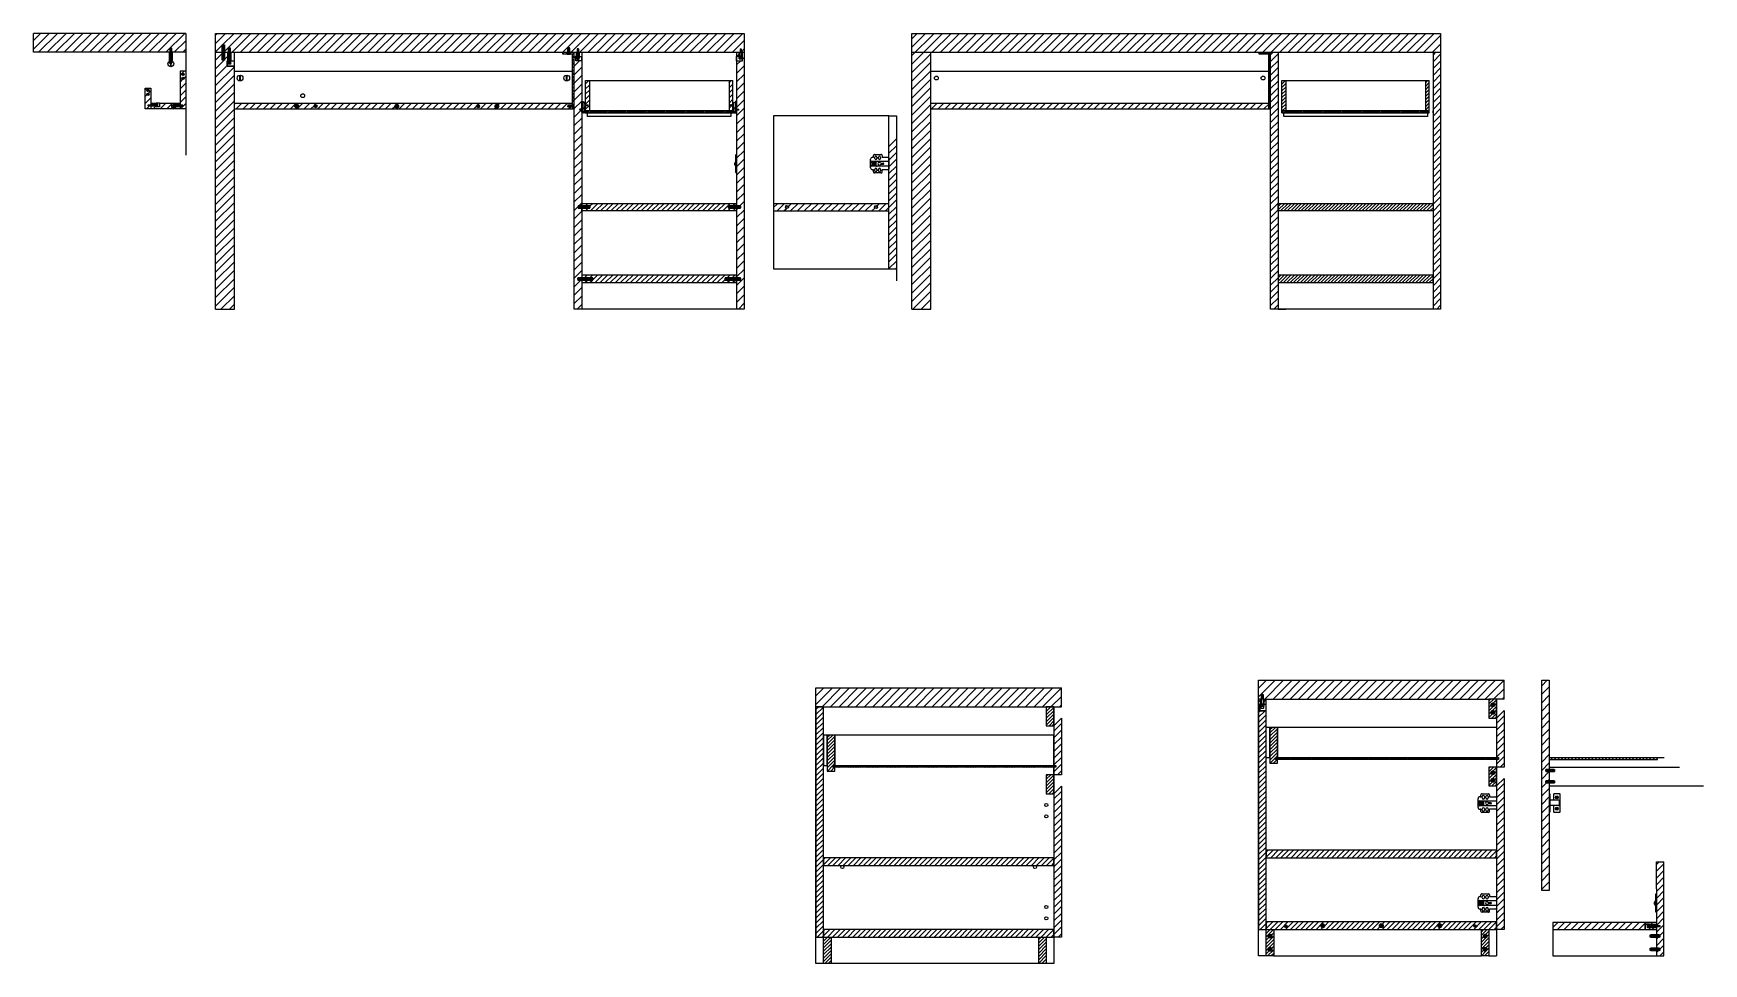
# Model space of a CAD drawing. Header units: millimetres. Extents: x 125 to 1869, y -776 to 1029.
# Drawn here: x 1426.4 to 1868.7, y 84.1 to 330.5 of the extents above; entities that cross this region are included whole.
import ezdxf

# ---------------------------------------------------------------- set-up
doc = ezdxf.new("R2010")
doc.units = ezdxf.units.MM
doc.linetypes.add('ACAD_ISO02W100', pattern=[15, 12, -3])
doc.linetypes.add('ACAD_ISO04W100', pattern=[30, 24, -3, 0, -3])
for name, color, linetype in [('A-SECT-LINE', 5, 'Continuous'), ('A-SECTION', 254, 'Continuous'), ('A-SECTION-1', 253, 'Continuous'), ('A-SECTION-2', 252, 'Continuous'), ('DETAILS', 2, 'Continuous')]:
    doc.layers.add(name, color=color, linetype=linetype)
pattern_1 = [(45, (401.4471, 105.9862), (-0.8980256, 0.8980256), [])]
pattern_2 = [(45, (401.4471, 105.9862), (-0.4490128, 0.4490128), [])]
pattern_3 = [(45, (429.90834, 94.5313), (-0.2245064, 0.2245064), [])]
pattern_4 = [(45, (413.6315, 108.0265), (-0.6735192, 0.6735192), [])]
pattern_5 = [(45, (518.6571, 108.0265), (-0.8980256, 0.8980256), [])]
pattern_6 = [(45, (413.6315, 108.0265), (-0.4490128, 0.4490128), [])]
pattern_7 = [(45, (413.63151, 108.0265), (-0.112253202, 0.112253202), [])]
pattern_8 = [(45, (71.61398, 94.53129), (-0.112253202, 0.112253202), [])]
pattern_9 = [(45, (976.7483, -684.1922), (-1.122532, 1.122532), [])]
pattern_10 = [(45, (71.614, 94.5313), (-0.4490128, 0.4490128), [])]
pattern_11 = [(45, (976.74832, -684.19219), (-0.112253202, 0.112253202), [])]

# ---------------------------------------------------------------- blocks, each defined once
blk = doc.blocks.new('vite')
at = {"layer": 'DETAILS'}
for p, q in [((1492.6, 55.1), (1492.6, 59.3)), ((1502.4, 59.3), (1492.6, 59.3)), ((1495, 55.1), (1495, 59.3)), ((1500, 55.1), (1500, 59.3)), ((1502.4, 55.1), (1502.4, 59.3)), ((1492.6, 55.1), (1495, 55.1)), ((1494.2, 35.4), (1494.2, 51.1)), ((1500.8, 51.1), (1494.2, 51.1)), ((1494.2, 35.4), (1500.8, 35.4)), ((1495, 55.1), (1500, 55.1)), ((1495.3, 51.1), (1495.3, 55.1)), ((1495.3, 21.6), (1495.3, 35.4)), ((1496.4, 20.5), (1495.3, 21.6)), ((1495.3, 21.6), (1499.7, 21.6)), ((1496.4, 20.5), (1498.6, 20.5)), ((1498.6, 20.5), (1499.7, 21.6)), ((1499.7, 51.1), (1499.7, 55.1)), ((1499.7, 21.6), (1499.7, 35.4)), ((1500, 55.1), (1502.4, 55.1)), ((1500.8, 35.4), (1500.8, 51.1))]:
    blk.add_line(p, q, dxfattribs=at)
blk.add_arc((1497.5, 51.1), 8.52, 73, 73.2204, dxfattribs=at)
blk = doc.blocks.new('VITE 1')
at = {"layer": 'DETAILS'}
for p, q in [((1496.08, 230.25), (1496.25, 230.44)), ((1496.08, 230.25), (1496.88, 230.25)), ((1496.77, 231.85), (1496.18, 231.67)), ((1496.18, 231.63), (1496.77, 231.81)), ((1496.77, 231.68), (1496.18, 231.5)), ((1496.18, 231.63), (1496.18, 231.67)), ((1496.18, 231.46), (1496.77, 231.64)), ((1496.77, 231.51), (1496.18, 231.33)), ((1496.18, 231.46), (1496.18, 231.5)), ((1496.18, 231.3), (1496.77, 231.47)), ((1496.77, 231.34), (1496.18, 231.16)), ((1496.18, 231.3), (1496.18, 231.33)), ((1496.18, 231.13), (1496.77, 231.3)), ((1496.77, 231.17), (1496.18, 230.99)), ((1496.18, 231.13), (1496.18, 231.16)), ((1496.18, 230.95), (1496.77, 231.13)), ((1496.77, 231), (1496.18, 230.82)), ((1496.18, 230.95), (1496.18, 230.99)), ((1496.18, 230.78), (1496.77, 230.96)), ((1496.77, 230.83), (1496.18, 230.65)), ((1496.18, 230.78), (1496.18, 230.82)), ((1496.18, 230.61), (1496.77, 230.79)), ((1496.77, 230.65), (1496.18, 230.48)), ((1496.18, 230.61), (1496.18, 230.65)), ((1496.18, 230.44), (1496.77, 230.61)), ((1496.18, 230.44), (1496.18, 230.48)), ((1496.25, 231.7), (1496.25, 231.95)), ((1496.25, 231.53), (1496.25, 231.66)), ((1496.25, 231.36), (1496.25, 231.49)), ((1496.25, 231.19), (1496.25, 231.32)), ((1496.25, 231.02), (1496.25, 231.15)), ((1496.25, 230.85), (1496.25, 230.98)), ((1496.25, 230.68), (1496.25, 230.81)), ((1496.25, 230.5), (1496.25, 230.64)), ((1496.25, 230.44), (1496.25, 230.46)), ((1496.69, 231.82), (1496.69, 231.95)), ((1496.69, 231.65), (1496.69, 231.78)), ((1496.69, 231.48), (1496.69, 231.61)), ((1496.69, 231.31), (1496.69, 231.44)), ((1496.69, 231.14), (1496.69, 231.27)), ((1496.69, 230.97), (1496.69, 231.1)), ((1496.69, 230.8), (1496.69, 230.93)), ((1496.69, 230.63), (1496.69, 230.76)), ((1496.69, 230.44), (1496.69, 230.59)), ((1496.88, 230.25), (1496.69, 230.44)), ((1496.77, 231.81), (1496.77, 231.85)), ((1496.77, 231.64), (1496.77, 231.68)), ((1496.77, 231.47), (1496.77, 231.51)), ((1496.77, 231.3), (1496.77, 231.34)), ((1496.77, 231.13), (1496.77, 231.17)), ((1496.77, 230.96), (1496.77, 231)), ((1496.77, 230.79), (1496.77, 230.83)), ((1496.77, 230.61), (1496.77, 230.65)), ((1496.77, 230.61), (1496.77, 230.61))]:
    blk.add_line(p, q, dxfattribs=at)
blk.add_arc((1496.47, 231.45), 0.553, 66.578, 113.422, dxfattribs=at)
blk = doc.blocks.new('vite mensole')
at = {"layer": 'DETAILS'}
for p, q in [((636.77, 367.25), (636.07, 367.25)), ((636.07, 365), (636.07, 367.25)), ((636.37, 367.15), (636.07, 367.15)), ((636.72, 367.85), (636.12, 367.85)), ((636.12, 367.85), (636.12, 367.65)), ((636.72, 367.65), (636.12, 367.65)), ((636.12, 367.15), (636.12, 365.05)), ((636.22, 367.25), (636.22, 367.65)), ((636.6, 367.25), (636.25, 367.25)), ((636.37, 367.15), (636.37, 365.05)), ((636.77, 367.15), (636.47, 367.15)), ((636.47, 367.15), (636.47, 365.05)), ((636.62, 367.25), (636.62, 367.65)), ((636.72, 367.85), (636.72, 367.65)), ((636.72, 367.15), (636.72, 365.05)), ((636.77, 367.25), (636.77, 365)), ((636.37, 365.05), (636.07, 365.05)), ((636.77, 365), (636.07, 365)), ((636.22, 363.9), (636.22, 365)), ((636.62, 365), (636.22, 364.88)), ((636.62, 364.85), (636.22, 364.73)), ((636.62, 364.7), (636.22, 364.58)), ((636.62, 364.55), (636.22, 364.43)), ((636.62, 364.4), (636.22, 364.28)), ((636.62, 364.25), (636.22, 364.13)), ((636.62, 364.1), (636.22, 363.98)), ((636.57, 363.85), (636.27, 363.85)), ((636.62, 363.94), (636.33, 363.85)), ((636.77, 365.05), (636.47, 365.05)), ((636.62, 365), (636.62, 363.9))]:
    blk.add_line(p, q, dxfattribs=at)
for centre, start, end in [((636.27, 363.9), 180, 270), ((636.57, 363.9), 270, 360)]:
    blk.add_arc(centre, 0.05, start, end, dxfattribs=at)
blk = doc.blocks.new('Phillips Flathead Screw ½ in. -top')
for p, q in [((-0.0345, 0.03448), (-0.21201, 0.03448)), ((-0.21201, 0.03448), (-0.21201, -0.03449)), ((-0.0345, 0.212), (-0.0345, 0.03448)), ((0.0345, 0.212), (-0.0345, 0.212)), ((0.0345, 0.03448), (0.0345, 0.212)), ((0.212, 0.03448), (0.0345, 0.03448)), ((0.212, -0.03449), (0.212, 0.03448)), ((-0.21201, -0.03449), (-0.0345, -0.03449)), ((-0.0345, -0.03449), (-0.0345, -0.21201)), ((-0.0345, -0.21201), (0.0345, -0.21201)), ((0.0345, -0.21201), (0.0345, -0.03449)), ((0.0345, -0.03449), (0.212, -0.03449))]:
    blk.add_line(p, q)
blk.add_circle((0, 0), 0.4375)
blk = doc.blocks.new('CERNIERA ANTA')
at = {"layer": 'DETAILS', "ltscale": 0.2}
for p, q in [((1808.97, 128.34), (1808.97, 128.78)), ((1811.28, 128.78), (1811.28, 128.34)), ((1808.54, 127.19), (1808.54, 126.03)), ((1808.72, 127.19), (1808.72, 126.03)), ((1808.91, 127.19), (1808.91, 126.03)), ((1808.97, 124.45), (1808.97, 125.02)), ((1809.08, 127.19), (1809.08, 126.03)), ((1809.26, 127.19), (1809.26, 126.03)), ((1809.44, 127.19), (1809.44, 126.03)), ((1809.75, 126.14), (1809.75, 127.06)), ((1811.28, 124.45), (1811.28, 125.02))]:
    blk.add_line(p, q, dxfattribs=at)
for points in [[(1808.72, 128.34), (1808.97, 128.34)], [(1809.27, 129.08), (1810.98, 129.08)], [(1809.34, 128.02), (1809.34, 128.35)], [(1809.93, 128.35), (1809.93, 128.02)], [(1810.3, 128.02), (1810.3, 128.35)], [(1810.88, 128.35), (1810.88, 128.02)], [(1811.28, 128.34), (1812.91, 128.34)], [(1808.22, 125.52), (1808.22, 127.84)], [(1808.22, 126.24), (1808.22, 126.96)], [(1808.52, 127.26), (1813.11, 127.26)], [(1813.11, 125.94), (1808.52, 125.94)], [(1808.97, 125.02), (1808.72, 125.02)], [(1810.96, 124.17), (1809.27, 124.17)], [(1809.34, 124.78), (1809.34, 125.11)], [(1809.93, 125.11), (1809.93, 124.78)], [(1810.3, 124.78), (1810.3, 125.11)], [(1811.56, 126.41), (1810.88, 126.41)], [(1810.88, 125.11), (1810.88, 124.78)], [(1810.91, 126.78), (1811.56, 126.78)], [(1812.91, 125.02), (1811.28, 125.02)], [(1813.11, 128.14), (1813.11, 125.22)]]:
    blk.add_lwpolyline(points, dxfattribs=at)
for centre, radius, start, end in [((1808.72, 127.84), 0.5, 90, 180), ((1809.27, 128.78), 0.3, 90, 181.4177), ((1809.63, 128.35), 0.293, 0, 180), ((1810.59, 128.35), 0.293, 0, 180), ((1810.98, 128.78), 0.3, 358.5823, 90), ((1812.91, 128.14), 0.2, 0, 90), ((1808.52, 126.96), 0.3, 90, 180), ((1808.52, 126.24), 0.3, 180, 270), ((1808.72, 125.52), 0.5, 180, 270), ((1809.27, 124.47), 0.3, 183.6947, 270), ((1809.63, 128.02), 0.293, 180, 0), ((1809.63, 125.11), 0.293, 0, 180), ((1809.63, 124.78), 0.293, 180, 0), ((1809.95, 127.06), 0.2, 90, 180), ((1809.95, 126.14), 0.2, 180, 270), ((1810.57, 126.62), 0.375, 26.58, 326.4086), ((1810.59, 128.02), 0.293, 180, 0), ((1810.59, 125.11), 0.293, 0, 180), ((1810.59, 124.78), 0.293, 180, 0), ((1810.98, 124.47), 0.301, 266.3053, 356.3053), ((1811.56, 126.58), 0.2, 0, 90), ((1811.56, 126.61), 0.2, 270, 356.4848), ((1812.91, 125.22), 0.2, 270, 0)]:
    blk.add_arc(centre, radius, start, end, dxfattribs=at)

msp = doc.modelspace()

# ---------------------------------------------------------------- hatches: boundary and pattern name
at = {"layer": 'A-SECTION', "ltscale": 0.2}
h = msp.add_hatch(dxfattribs=at)
h.set_pattern_fill('ANSI31', color=256, scale=0.5)
h.paths.add_polyline_path([(1466.75, 330.47), (1426.41, 330.47), (1426.41, 325.47), (1466.75, 325.47)])
h = msp.add_hatch(dxfattribs=at)
h.set_pattern_fill('ANSI31', color=256, scale=0.5)
h.set_pattern_definition(pattern_9)
edge = h.paths.add_edge_path()
edge.add_line((1614.62, 330.47), (1485.23, 330.47))
edge.add_line((1485.23, 330.47), (1485.23, 325.47))
edge.add_line((1485.23, 325.47), (1567.82, 325.47))
edge.add_line((1567.82, 325.47), (1567.82, 325.55))
edge.add_line((1567.82, 325.55), (1567.9, 325.57))
edge.add_line((1567.9, 325.57), (1567.9, 325.7))
edge.add_line((1567.9, 325.7), (1567.82, 325.68))
edge.add_line((1567.82, 325.68), (1567.82, 325.72))
edge.add_line((1567.82, 325.72), (1567.9, 325.74))
edge.add_line((1567.9, 325.74), (1567.9, 325.87))
edge.add_line((1567.9, 325.87), (1567.82, 325.85))
edge.add_line((1567.82, 325.85), (1567.82, 325.89))
edge.add_line((1567.82, 325.89), (1567.9, 325.91))
edge.add_line((1567.9, 325.91), (1567.9, 326.04))
edge.add_line((1567.9, 326.04), (1567.82, 326.02))
edge.add_line((1567.82, 326.02), (1567.82, 326.06))
edge.add_line((1567.82, 326.06), (1567.9, 326.08))
edge.add_line((1567.9, 326.08), (1567.9, 326.21))
edge.add_line((1567.9, 326.21), (1567.82, 326.19))
edge.add_line((1567.82, 326.19), (1567.82, 326.23))
edge.add_line((1567.82, 326.23), (1567.9, 326.25))
edge.add_line((1567.9, 326.25), (1567.9, 326.38))
edge.add_line((1567.9, 326.38), (1567.82, 326.36))
edge.add_line((1567.82, 326.36), (1567.82, 326.4))
edge.add_line((1567.82, 326.4), (1567.9, 326.42))
edge.add_line((1567.9, 326.42), (1567.9, 326.68))
edge.add_arc((1568.12, 326.17), 0.553, 66.578, 113.422, ccw=False)
edge.add_line((1568.34, 326.68), (1568.34, 326.55))
edge.add_line((1568.34, 326.55), (1568.42, 326.57))
edge.add_line((1568.42, 326.57), (1568.42, 326.53))
edge.add_line((1568.42, 326.53), (1568.34, 326.51))
edge.add_line((1568.34, 326.51), (1568.34, 326.38))
edge.add_line((1568.34, 326.38), (1568.42, 326.4))
edge.add_line((1568.42, 326.4), (1568.42, 326.36))
edge.add_line((1568.42, 326.36), (1568.34, 326.34))
edge.add_line((1568.34, 326.34), (1568.34, 326.21))
edge.add_line((1568.34, 326.21), (1568.42, 326.23))
edge.add_line((1568.42, 326.23), (1568.42, 326.19))
edge.add_line((1568.42, 326.19), (1568.34, 326.17))
edge.add_line((1568.34, 326.17), (1568.34, 326.04))
edge.add_line((1568.34, 326.04), (1568.42, 326.06))
edge.add_line((1568.42, 326.06), (1568.42, 326.02))
edge.add_line((1568.42, 326.02), (1568.34, 326))
edge.add_line((1568.34, 326), (1568.34, 325.87))
edge.add_line((1568.34, 325.87), (1568.42, 325.89))
edge.add_line((1568.42, 325.89), (1568.42, 325.85))
edge.add_line((1568.42, 325.85), (1568.34, 325.83))
edge.add_line((1568.34, 325.83), (1568.34, 325.7))
edge.add_line((1568.34, 325.7), (1568.42, 325.72))
edge.add_line((1568.42, 325.72), (1568.42, 325.68))
edge.add_line((1568.42, 325.68), (1568.34, 325.66))
edge.add_line((1568.34, 325.66), (1568.34, 325.53))
edge.add_line((1568.34, 325.53), (1568.42, 325.55))
edge.add_line((1568.42, 325.55), (1568.42, 325.47))
edge.add_line((1568.42, 325.47), (1570.43, 325.47))
edge.add_line((1570.43, 325.47), (1570.43, 326.36))
edge.add_line((1570.43, 326.36), (1570.5, 326.43))
edge.add_line((1570.5, 326.43), (1570.65, 326.43))
edge.add_line((1570.65, 326.43), (1570.71, 326.36))
edge.add_line((1570.71, 326.36), (1570.71, 325.47))
edge.add_line((1570.71, 325.47), (1570.78, 325.47))
edge.add_line((1570.78, 325.47), (1613.52, 325.47))
edge.add_line((1613.52, 325.47), (1613.52, 326.36))
edge.add_line((1613.52, 326.36), (1613.59, 326.43))
edge.add_line((1613.59, 326.43), (1613.73, 326.43))
edge.add_line((1613.73, 326.43), (1613.8, 326.36))
edge.add_line((1613.8, 326.36), (1613.8, 325.47))
edge.add_line((1613.8, 325.47), (1613.87, 325.47))
edge.add_line((1613.87, 325.47), (1614.62, 325.47))
edge.add_line((1614.62, 325.47), (1614.62, 330.47))
h.paths.add_polyline_path([(1485.23, 330.47), (1474.62, 330.47), (1474.62, 325.47), (1476.43, 325.47), (1476.43, 327.26), (1476.43, 327.41), (1477.03, 327.41), (1477.03, 325.47), (1477.95, 325.47), (1477.95, 326.31), (1478.1, 326.31), (1478.1, 326.62), (1478.5, 326.62), (1478.5, 326.31), (1478.65, 326.31), (1478.65, 325.47), (1485.23, 325.47)])
at = {"layer": 'A-SECTION'}
h = msp.add_hatch(dxfattribs=at)
h.set_pattern_fill('ANSI31', color=256, scale=0.5)
h.set_pattern_definition([(45, (429.9083, 94.5313), (-1.122532, 1.122532), [])])
h.paths.add_polyline_path([(1799.01, 330.47), (1659.01, 330.47), (1659.01, 325.47), (1799.01, 325.47)])
h.paths.add_polyline_path([(1664.01, 325.47), (1659.01, 325.47), (1659.01, 257.47), (1664.01, 257.47)])
h = msp.add_hatch(dxfattribs=at)
h.set_pattern_fill('ANSI31', color=256, scale=0.5)
h.set_pattern_definition([(45, (71.614, 94.5313), (-1.122532, 1.122532), [])])
h.paths.add_polyline_path([(1478.81, 324.03), (1479.62, 324.03), (1479.62, 325.47), (1478.81, 325.47)])
edge = h.paths.add_edge_path(flags=17)
edge.add_line((1477.91, 323.47), (1477.91, 323.36))
edge.add_arc((1478.05, 323.36), 0.143, 180, 270)
edge.add_line((1478.05, 323.22), (1478.59, 323.22))
edge.add_arc((1478.59, 323.36), 0.143, 270, 360)
edge.add_line((1478.73, 323.36), (1478.73, 323.47))
edge.add_line((1478.73, 323.47), (1477.91, 323.47))
h.paths.add_polyline_path([(1477.03, 325.47), (1477.03, 323.41), (1476.53, 323.41), (1476.43, 323.55), (1476.43, 325.47), (1474.62, 325.47), (1474.62, 257.47), (1479.62, 257.47), (1479.62, 321.78), (1477.69, 321.78), (1477.69, 324.03), (1477.81, 324.03), (1477.81, 325.47)])
at = {"layer": 'A-SECTION', "ltscale": 0.2}
h = msp.add_hatch(dxfattribs=at)
h.set_pattern_fill('ANSI31', color=256, scale=0.4)
h.paths.add_polyline_path([(1654.95, 302.91), (1652.95, 300.91), (1652.95, 268.1), (1654.95, 268.1)])
h.paths.add_polyline_path([(1652.95, 285.46), (1622.4, 285.46), (1622.4, 283.46), (1652.95, 283.46)])
h.paths.add_polyline_path([(1649.95, 284.5, -1), (1649.08, 284.5, -1)], flags=16)
h.paths.add_polyline_path([(1649.92, 284.5, -1), (1649.12, 284.5, -1)], flags=0)
h.paths.add_polyline_path([(1649.82, 284.5, -1), (1649.22, 284.5, -1)], flags=0)
h.paths.add_polyline_path([(1626.35, 284.5, -1), (1625.55, 284.5, -1)], flags=16)
h.paths.add_polyline_path([(1625.65, 284.5, -1), (1626.25, 284.5, -1)], flags=0)
at = {"layer": 'A-SECTION'}
h = msp.add_hatch(dxfattribs=at)
h.set_pattern_fill('ANSI31', color=256, scale=0.5)
h.set_pattern_definition([(45, (401.4471, 105.9862), (-1.122532, 1.122532), [])])
h.paths.add_polyline_path([(1698.62, 157.14), (1633.62, 157.14), (1633.62, 152.14), (1698.62, 152.14)])
h = msp.add_hatch(dxfattribs=at)
h.set_pattern_fill('ANSI31', color=256, scale=0.5)
h.set_pattern_definition([(45, (518.6571, 108.0265), (-1.122532, 1.122532), [])])
h.paths.add_polyline_path([(1815.83, 154.18), (1815.83, 159.18), (1750.83, 159.18), (1750.83, 154.18)])
at = {"layer": 'A-SECTION', "ltscale": 0.2}
h = msp.add_hatch(dxfattribs=at)
h.set_pattern_fill('ANSI31', color=256, scale=0.5)
h.paths.add_polyline_path([(1827.8, 132.02), (1826.87, 132.02), (1826.87, 132.55), (1827.8, 132.55), (1827.8, 159.18), (1825.8, 159.18), (1825.8, 103.5), (1827.8, 103.5)])
h.paths.add_polyline_path([(1826.9, 132.13), (1827.01, 132.05), (1827.01, 132.53), (1826.9, 132.45)])
at = {"layer": 'A-SECTION'}
h = msp.add_hatch(dxfattribs=at)
h.set_pattern_fill('ANSI31', color=256, scale=0.3)
h.set_pattern_definition([(45, (401.4471, 105.9862), (-0.6735192, 0.6735192), [])])
h.paths.add_polyline_path([(1635.62, 152.14), (1633.62, 152.14), (1633.62, 91.14), (1635.62, 91.14)])
h.paths.add_polyline_path([(1696.62, 93.14), (1635.62, 93.14), (1635.62, 91.14), (1696.62, 91.14)])
h.paths.add_polyline_path([(1696.62, 112.13), (1635.62, 112.13), (1635.62, 110.13), (1696.62, 110.13)])
h = msp.add_hatch(dxfattribs=at)
h.set_pattern_fill('ANSI31', color=256, scale=0.3)
h.set_pattern_definition(pattern_4)
h.paths.add_polyline_path([(1752.33, 152.84), (1752.83, 152.84), (1752.83, 154.18), (1752.33, 154.18)], flags=17)
h.paths.add_polyline_path([(1751.19, 152.84), (1751.33, 152.84), (1751.33, 154.18), (1750.83, 154.18), (1750.83, 93.18), (1752.83, 93.18), (1752.83, 151.11), (1751.19, 151.11)])
h = msp.add_hatch(dxfattribs=at)
h.set_pattern_fill('ANSI31', color=256, scale=0.3)
h.set_pattern_definition(pattern_4)
h.paths.add_polyline_path([(1752.83, 114.17), (1752.83, 112.17), (1813.83, 112.17), (1813.83, 114.17)])
at = {"layer": 'A-SECTION', "ltscale": 0.2}
h = msp.add_hatch(dxfattribs=at)
h.set_pattern_fill('ANSI31', color=256, scale=0.4)
h.paths.add_polyline_path([(1853.2, 94.57), (1854.33, 94.57), (1854.33, 94.48), (1856.15, 94.48), (1856.15, 95.04), (1828.72, 95.04), (1828.72, 93.18), (1853.2, 93.18)])
h.paths.add_polyline_path([(1856.15, 93.68), (1854.33, 93.68), (1854.33, 93.18), (1856.15, 93.18)], flags=17)
h.paths.add_polyline_path([(1858.15, 111.1), (1856.15, 111.1), (1856.15, 103.9), (1856.15, 94.27), (1857.11, 94.27), (1857.11, 93.91), (1856.15, 93.91), (1856.15, 93.81), (1856.15, 91.73), (1856.92, 91.73), (1857.07, 91.73), (1857.07, 91.13), (1856.15, 91.13), (1856.15, 88.23), (1856.92, 88.23), (1857.07, 88.23), (1857.07, 87.63), (1856.15, 87.63), (1856.15, 86.18), (1858.15, 86.18)])
at = {"layer": 'A-SECTION-1', "ltscale": 0.2}
h = msp.add_hatch(dxfattribs=at)
h.set_pattern_fill('ANSI31', color=256, scale=0.5)
h.set_pattern_definition(pattern_9)
h.paths.add_polyline_path([(1571.62, 325.47), (1570.97, 325.47), (1570.97, 324.32), (1571.62, 324.32)], flags=17)
h.paths.add_polyline_path([(1570.17, 325.47), (1569.62, 325.47), (1569.62, 316.57), (1571.62, 316.57), (1571.62, 323.19), (1570.08, 323.19), (1570.08, 324.32), (1570.17, 324.32)])
edge = h.paths.add_edge_path()
edge.add_line((1571.62, 316.57), (1569.62, 316.57))
edge.add_line((1569.62, 316.57), (1569.62, 304.59))
edge.add_line((1569.62, 304.59), (1571.62, 304.59))
edge.add_line((1571.62, 304.59), (1571.62, 310.16))
edge.add_line((1571.62, 310.16), (1571.61, 310.16))
edge.add_line((1571.61, 310.16), (1571.62, 310.19))
edge.add_line((1571.62, 310.19), (1571.62, 310.2))
edge.add_line((1571.62, 310.2), (1571.56, 310.2))
edge.add_line((1571.56, 310.2), (1571.55, 310.16))
edge.add_line((1571.55, 310.16), (1571.53, 310.16))
edge.add_line((1571.53, 310.16), (1571.54, 310.2))
edge.add_line((1571.54, 310.2), (1571.48, 310.2))
edge.add_line((1571.48, 310.2), (1571.47, 310.16))
edge.add_line((1571.47, 310.16), (1571.45, 310.16))
edge.add_line((1571.45, 310.16), (1571.46, 310.2))
edge.add_line((1571.46, 310.2), (1571.4, 310.2))
edge.add_line((1571.4, 310.2), (1571.38, 310.16))
edge.add_line((1571.38, 310.16), (1571.37, 310.16))
edge.add_line((1571.37, 310.16), (1571.38, 310.2))
edge.add_line((1571.38, 310.2), (1571.31, 310.2))
edge.add_line((1571.31, 310.2), (1571.3, 310.16))
edge.add_line((1571.3, 310.16), (1571.28, 310.16))
edge.add_line((1571.28, 310.16), (1571.29, 310.2))
edge.add_line((1571.29, 310.2), (1571.23, 310.2))
edge.add_line((1571.23, 310.2), (1571.22, 310.16))
edge.add_line((1571.22, 310.16), (1571.2, 310.16))
edge.add_line((1571.2, 310.16), (1571.21, 310.2))
edge.add_line((1571.21, 310.2), (1571.15, 310.2))
edge.add_line((1571.15, 310.2), (1571.14, 310.16))
edge.add_line((1571.14, 310.16), (1571.12, 310.16))
edge.add_line((1571.12, 310.16), (1571.13, 310.2))
edge.add_line((1571.13, 310.2), (1571.07, 310.2))
edge.add_arc((1571.31, 310.31), 0.265, 156.578, 203.422, ccw=False)
edge.add_line((1571.07, 310.41), (1571.19, 310.41))
edge.add_line((1571.19, 310.41), (1571.2, 310.45))
edge.add_line((1571.2, 310.45), (1571.22, 310.45))
edge.add_line((1571.22, 310.45), (1571.21, 310.41))
edge.add_line((1571.21, 310.41), (1571.27, 310.41))
edge.add_line((1571.27, 310.41), (1571.28, 310.45))
edge.add_line((1571.28, 310.45), (1571.3, 310.45))
edge.add_line((1571.3, 310.45), (1571.29, 310.41))
edge.add_line((1571.29, 310.41), (1571.36, 310.41))
edge.add_line((1571.36, 310.41), (1571.37, 310.45))
edge.add_line((1571.37, 310.45), (1571.39, 310.45))
edge.add_line((1571.39, 310.45), (1571.37, 310.41))
edge.add_line((1571.37, 310.41), (1571.44, 310.41))
edge.add_line((1571.44, 310.41), (1571.45, 310.45))
edge.add_line((1571.45, 310.45), (1571.47, 310.45))
edge.add_line((1571.47, 310.45), (1571.46, 310.41))
edge.add_line((1571.46, 310.41), (1571.52, 310.41))
edge.add_line((1571.52, 310.41), (1571.53, 310.45))
edge.add_line((1571.53, 310.45), (1571.55, 310.45))
edge.add_line((1571.55, 310.45), (1571.54, 310.41))
edge.add_line((1571.54, 310.41), (1571.6, 310.41))
edge.add_line((1571.6, 310.41), (1571.61, 310.45))
edge.add_line((1571.61, 310.45), (1571.62, 310.45))
edge.add_line((1571.62, 310.45), (1571.62, 316.57))
h.paths.add_polyline_path([(1570.77, 284.22), (1570.62, 284.32), (1570.62, 284.72), (1570.77, 284.82), (1571.62, 284.82), (1571.62, 304.59), (1569.62, 304.59), (1569.62, 257.47), (1571.62, 257.47), (1571.62, 264.97), (1571.62, 265.17), (1570.53, 265.17), (1570.53, 265.77), (1571.62, 265.77), (1571.62, 266.47), (1571.62, 282.86), (1571.62, 284.22)])
h = msp.add_hatch(dxfattribs=at)
h.set_pattern_fill('ANSI31', color=256, scale=0.5)
h.set_pattern_definition(pattern_9)
h.paths.add_polyline_path([(1613.26, 325.47), (1612.62, 325.47), (1612.62, 324.32), (1613.26, 324.32)], flags=17)
h.paths.add_polyline_path([(1614.62, 325.47), (1614.06, 325.47), (1614.06, 324.32), (1614.16, 324.32), (1614.16, 323.19), (1612.62, 323.19), (1612.62, 310.47), (1612.62, 310.45), (1612.71, 310.45), (1612.79, 310.45), (1612.87, 310.45), (1612.95, 310.45), (1613.03, 310.45), (1613.17, 310.41, -0.309772), (1613.11, 310.12), (1613.1, 310.16), (1613.01, 310.16), (1612.93, 310.16), (1612.85, 310.16), (1612.62, 310.16), (1612.62, 309.59), (1612.62, 289.82), (1614.62, 289.82)])
at = {"layer": 'A-SECTION-1'}
h = msp.add_hatch(dxfattribs=at)
h.set_pattern_fill('ANSI31', color=256, scale=0.4)
h.set_pattern_definition([(45, (429.9083, 94.5313), (-0.8980256, 0.8980256), [])])
h.paths.add_polyline_path([(1756.01, 325.47), (1754.01, 325.47), (1754.01, 257.47), (1756.01, 257.47)])
h.paths.add_polyline_path([(1799.01, 325.47), (1797.01, 325.47), (1797.01, 257.47), (1799.01, 257.47)])
h.paths.add_polyline_path([(1664.01, 311.97), (1664.01, 310.47), (1753.51, 310.47), (1753.51, 311.97)])
at = {"layer": 'A-SECTION-1', "ltscale": 0.2}
h = msp.add_hatch(dxfattribs=at)
h.set_pattern_fill('ANSI31', color=256, scale=0.4)
h.paths.add_polyline_path([(1466.75, 320.47), (1465.25, 320.47), (1465.25, 310.47), (1466.75, 310.47)])
h.paths.add_polyline_path([(1466.34, 318.55, -1), (1465.7, 318.55, -1)], flags=16)
h.paths.add_polyline_path([(1465.78, 318.55, -1), (1466.26, 318.55, -1)], flags=0)
h.paths.add_polyline_path([(1465.69, 319.65, -1), (1466.33, 319.65, -1)], flags=16)
h.paths.add_polyline_path([(1465.71, 319.65, -1), (1466.31, 319.65, -1)], flags=0)
h.paths.add_polyline_path([(1466.06, 319.4), (1465.96, 319.4), (1465.96, 319.6), (1465.76, 319.6), (1465.76, 319.7), (1465.96, 319.7), (1465.96, 319.9), (1466.06, 319.9), (1466.06, 319.7), (1466.26, 319.7), (1466.26, 319.6), (1466.06, 319.6)], flags=0)
h.paths.add_polyline_path([(1459.24, 311.21), (1459.12, 311.21), (1459.12, 311.27), (1458.88, 311.27), (1458.88, 311.51), (1459.12, 311.51), (1459.12, 311.57), (1459.24, 311.57)], flags=16)
h.paths.add_polyline_path([(1458.82, 311.21), (1457.56, 311.21), (1457.56, 311.36), (1458.82, 311.36)], flags=16)
h.paths.add_polyline_path([(1458.82, 311.42), (1457.56, 311.42), (1457.56, 311.57), (1458.82, 311.57)], flags=16)
h.paths.add_polyline_path([(1463.54, 311.55), (1463.66, 311.55), (1463.66, 311.49), (1463.9, 311.49), (1463.9, 311.25), (1463.66, 311.25), (1463.66, 311.19), (1463.54, 311.19)], flags=16)
h.paths.add_polyline_path([(1463.96, 311.34), (1465.22, 311.34), (1465.22, 311.19), (1463.96, 311.19)], flags=16)
h.paths.add_polyline_path([(1463.96, 311.4), (1463.96, 311.55), (1465.22, 311.55), (1465.22, 311.4)], flags=16)
h.paths.add_polyline_path([(1457.05, 314.35, -1), (1456.41, 314.35, -1)], flags=16)
h.paths.add_polyline_path([(1456.49, 314.35, -1), (1456.97, 314.35, -1)], flags=0)
h.paths.add_polyline_path([(1456.44, 315.4, -1), (1457.07, 315.4, -1)], flags=16)
h.paths.add_polyline_path([(1456.45, 315.4, -1), (1457.05, 315.4, -1)], flags=0)
h.paths.add_polyline_path([(1456.8, 315.15), (1456.7, 315.15), (1456.7, 315.35), (1456.5, 315.35), (1456.5, 315.45), (1456.7, 315.45), (1456.7, 315.65), (1456.8, 315.65), (1456.8, 315.45), (1457, 315.45), (1457, 315.35), (1456.8, 315.35)], flags=0)
h.paths.add_polyline_path([(1456.82, 311.53), (1457.53, 311.53), (1457.53, 311.97), (1457.53, 315.97), (1456.03, 315.97), (1456.03, 311.97), (1456.03, 310.47), (1457.53, 310.47), (1457.53, 311.25), (1456.82, 311.25)])
h.paths.add_polyline_path([(1457.56, 311.18), (1458.82, 311.18), (1458.82, 311.36), (1457.56, 311.36)])
h.paths.add_polyline_path([(1459.12, 311.51), (1458.88, 311.51), (1458.88, 311.27), (1459.12, 311.27), (1459.12, 311.21), (1459.24, 311.21), (1459.24, 311.57), (1459.12, 311.57)])
h.paths.add_polyline_path([(1458.82, 311.6), (1457.56, 311.6), (1457.56, 311.42), (1458.82, 311.42)])
h.paths.add_polyline_path([(1457.53, 311.64), (1458.92, 311.64), (1458.92, 311.97), (1457.53, 311.97)])
h.paths.add_polyline_path([(1463.96, 311.19), (1465.22, 311.19), (1465.22, 311.34), (1463.96, 311.34)])
h.paths.add_polyline_path([(1465.22, 311.55), (1463.96, 311.55), (1463.96, 311.4), (1465.22, 311.4)])
h.paths.add_polyline_path([(1465.25, 311.15), (1463.86, 311.15), (1463.86, 310.98), (1463.01, 310.98), (1463.01, 311.97), (1459.76, 311.97), (1459.76, 311), (1458.92, 311), (1458.92, 311.17), (1457.53, 311.17), (1457.53, 310.47), (1465.25, 310.47)])
h.paths.add_polyline_path([(1463.9, 311.49), (1463.66, 311.49), (1463.66, 311.55), (1463.54, 311.55), (1463.54, 311.19), (1463.66, 311.19), (1463.66, 311.25), (1463.9, 311.25)])
h = msp.add_hatch(dxfattribs=at)
h.set_pattern_fill('ANSI31', color=256, scale=0.3)
h.set_pattern_definition([(45, (976.7483, -684.1922), (-0.6735192, 0.6735192), [])])
h.paths.add_polyline_path([(1611.62, 317.97), (1610.62, 317.97), (1610.62, 309.97), (1611.62, 309.97), (1611.62, 311.35), (1611.57, 311.35), (1611.56, 311.31), (1611.54, 311.31), (1611.49, 311.35), (1611.48, 311.31), (1611.46, 311.31), (1611.41, 311.35), (1611.4, 311.31), (1611.38, 311.31), (1611.32, 311.35), (1611.31, 311.31), (1611.29, 311.31), (1611.24, 311.35), (1611.23, 311.31), (1611.21, 311.31), (1611.16, 311.35), (1611.15, 311.31), (1611.13, 311.31), (1611.08, 311.35), (1611.07, 311.31), (1611.05, 311.31), (1611, 311.35, -0.207291), (1611, 311.56), (1611.12, 311.56), (1611.13, 311.59), (1611.15, 311.59), (1611.14, 311.56), (1611.2, 311.56), (1611.21, 311.59), (1611.23, 311.59), (1611.22, 311.56), (1611.29, 311.56), (1611.3, 311.59), (1611.31, 311.59), (1611.3, 311.56), (1611.37, 311.56), (1611.38, 311.59), (1611.4, 311.59), (1611.39, 311.56), (1611.45, 311.56), (1611.46, 311.59), (1611.48, 311.59), (1611.47, 311.56), (1611.53, 311.56), (1611.54, 311.59), (1611.56, 311.59), (1611.55, 311.56), (1611.61, 311.56), (1611.62, 311.58)])
h.paths.add_polyline_path([(1573.62, 316.57), (1572.62, 316.57), (1572.62, 311.58), (1572.62, 311.56), (1572.69, 311.56), (1572.68, 311.59), (1572.69, 311.59), (1572.71, 311.56), (1572.77, 311.56), (1572.76, 311.59), (1572.78, 311.59), (1572.79, 311.56), (1572.85, 311.56), (1572.84, 311.59), (1572.86, 311.59), (1572.87, 311.56), (1572.93, 311.56), (1572.92, 311.59), (1572.94, 311.59), (1572.95, 311.56), (1573.01, 311.56), (1573, 311.59), (1573.02, 311.59), (1573.03, 311.56), (1573.09, 311.56), (1573.08, 311.59), (1573.1, 311.59), (1573.11, 311.56), (1573.24, 311.56, -0.207291), (1573.24, 311.35), (1573.17, 311.35), (1573.19, 311.31), (1573.17, 311.31), (1573.16, 311.35), (1573.09, 311.35), (1573.1, 311.31), (1573.09, 311.31), (1573.07, 311.35), (1573.01, 311.35), (1573.02, 311.31), (1573, 311.31), (1572.99, 311.35), (1572.93, 311.35), (1572.94, 311.31), (1572.92, 311.31), (1572.91, 311.35), (1572.85, 311.35), (1572.86, 311.31), (1572.84, 311.31), (1572.83, 311.35), (1572.77, 311.35), (1572.78, 311.31), (1572.76, 311.31), (1572.75, 311.35), (1572.68, 311.35), (1572.7, 311.31), (1572.68, 311.31), (1572.67, 311.35), (1572.62, 311.35), (1572.62, 311.21), (1572.62, 309.97), (1573.62, 309.97)])
h.paths.add_polyline_path([(1573.62, 317.97), (1572.62, 317.97), (1572.62, 316.57), (1573.62, 316.57)])
at = {"layer": 'A-SECTION-1'}
h = msp.add_hatch(dxfattribs=at)
h.set_pattern_fill('ANSI31', color=256, scale=0.2)
h.set_pattern_definition([(45, (429.90834, 94.5313), (-0.4490128, 0.4490128), [])])
h.paths.add_polyline_path([(1758.01, 317.97), (1757.01, 317.97), (1757.01, 309.97), (1758.01, 309.97)])
h.paths.add_polyline_path([(1796.01, 317.97), (1795.01, 317.97), (1795.01, 309.97), (1796.01, 309.97)])
h.paths.add_polyline_path([(1797.01, 285.46), (1756.01, 285.46), (1756.01, 283.46), (1797.01, 283.46)])
h.paths.add_polyline_path([(1797.01, 266.47), (1756.01, 266.47), (1756.01, 264.47), (1797.01, 264.47)])
h = msp.add_hatch(dxfattribs=at)
h.set_pattern_fill('ANSI31', color=256, scale=0.4)
h.set_pattern_definition([(45, (71.614, 94.5313), (-0.8980256, 0.8980256), [])])
h.paths.add_polyline_path([(1567.87, 311.62), (1569.12, 311.62), (1569.12, 311.97), (1479.62, 311.97), (1479.62, 310.47), (1569.12, 310.47), (1569.12, 311.02), (1567.87, 311.02)])
edge = h.paths.add_edge_path(flags=16)
edge.add_arc((1522.62, 311.22), 0.5, 0, 360)
edge = h.paths.add_edge_path(flags=16)
edge.add_arc((1544.12, 311.22), 0.4, 0, 360)
edge = h.paths.add_edge_path(flags=16)
edge.add_arc((1549.12, 311.22), 0.5, 0, 360)
edge = h.paths.add_edge_path(flags=16)
edge.add_arc((1501.12, 311.22), 0.4, 0, 360)
edge = h.paths.add_edge_path(flags=16)
edge.add_arc((1496.12, 311.22), 0.5, 0, 360)
at = {"layer": 'A-SECTION-1', "ltscale": 0.2}
h = msp.add_hatch(dxfattribs=at)
h.set_pattern_fill('ANSI31', color=256, scale=0.05)
h.set_pattern_definition(pattern_11)
h.paths.add_polyline_path([(1571.88, 312.24), (1572, 312.24), (1572, 312.44), (1571.62, 312.44), (1571.62, 310.45), (1571.63, 310.45), (1571.62, 310.41), (1571.68, 310.41), (1571.69, 310.45), (1571.71, 310.45), (1571.7, 310.41), (1571.76, 310.41), (1571.78, 310.45), (1571.79, 310.45), (1571.78, 310.41), (1571.79, 310.41), (1571.88, 310.5)])
h.paths.add_polyline_path([(1572.4, 309.79), (1571.89, 309.79), (1571.89, 310.12), (1571.79, 310.2), (1571.72, 310.2), (1571.71, 310.16), (1571.69, 310.16), (1571.7, 310.2), (1571.64, 310.2), (1571.63, 310.16), (1571.62, 310.16), (1571.62, 309.59), (1571.62, 309.41), (1572.4, 309.41)])
h = msp.add_hatch(dxfattribs=at)
h.set_pattern_fill('ANSI31', color=256, scale=0.05)
h.set_pattern_definition(pattern_11)
h.paths.add_polyline_path([(1572.62, 311.21), (1572.62, 311.31), (1572.59, 311.31), (1572.58, 311.35), (1572.51, 311.35), (1572.42, 311.26), (1572.42, 309.41), (1572.72, 309.41), (1572.72, 309.47), (1572.62, 309.47), (1572.62, 309.97)])
h.paths.add_polyline_path([(1572.62, 311.82), (1572.42, 311.82), (1572.42, 311.64), (1572.51, 311.56), (1572.52, 311.56), (1572.51, 311.59), (1572.53, 311.59), (1572.54, 311.56), (1572.61, 311.56), (1572.59, 311.59), (1572.61, 311.59), (1572.62, 311.58)])
h.paths.add_polyline_path([(1611.82, 311.82), (1611.62, 311.82), (1611.62, 311.58), (1611.62, 311.59), (1611.64, 311.59), (1611.63, 311.56), (1611.69, 311.56), (1611.71, 311.59), (1611.72, 311.59), (1611.71, 311.56), (1611.72, 311.56), (1611.82, 311.64)])
h.paths.add_polyline_path([(1611.82, 311.26), (1611.72, 311.35), (1611.65, 311.35), (1611.64, 311.31), (1611.62, 311.31), (1611.62, 309.97), (1611.62, 309.47), (1611.52, 309.47), (1611.52, 309.41), (1611.82, 309.41)])
h = msp.add_hatch(dxfattribs=at)
h.set_pattern_fill('ANSI31', color=256, scale=0.05)
h.set_pattern_definition([(45, (1018.8892, -684.19219), (-0.112253202, 0.112253202), [])])
h.paths.add_polyline_path([(1612.36, 312.24), (1612.24, 312.24), (1612.24, 312.44), (1612.62, 312.44), (1612.62, 310.45), (1612.61, 310.45), (1612.62, 310.41), (1612.55, 310.41), (1612.54, 310.45), (1612.52, 310.45), (1612.53, 310.41), (1612.47, 310.41), (1612.46, 310.45), (1612.44, 310.45), (1612.45, 310.41), (1612.44, 310.41), (1612.35, 310.5)])
h.paths.add_polyline_path([(1611.83, 309.79), (1612.35, 309.79), (1612.35, 310.12), (1612.44, 310.2), (1612.51, 310.2), (1612.52, 310.16), (1612.54, 310.16), (1612.53, 310.2), (1612.6, 310.2), (1612.61, 310.16), (1612.62, 310.16), (1612.62, 309.59), (1612.62, 309.41), (1611.83, 309.41)])
h = msp.add_hatch(dxfattribs=at)
h.set_pattern_fill('ANSI31', color=256, scale=0.5)
h.set_pattern_definition(pattern_9)
h.paths.add_polyline_path([(1614.62, 277.84), (1612.62, 277.84), (1612.62, 265.77), (1613.62, 265.77), (1613.62, 265.17), (1612.62, 265.17), (1612.62, 264.47), (1612.62, 257.47), (1614.62, 257.47)])
h.paths.add_polyline_path([(1613.54, 284.22), (1612.62, 284.22), (1612.62, 283.46), (1613.62, 283.46), (1613.62, 282.86), (1612.62, 282.86), (1612.62, 277.84), (1614.62, 277.84), (1614.62, 289.82), (1612.62, 289.82), (1612.62, 284.82), (1613.54, 284.82)])
at = {"layer": 'A-SECTION-1'}
h = msp.add_hatch(dxfattribs=at)
h.set_pattern_fill('ANSI31', color=256, scale=0.3)
h.set_pattern_definition([(45, (71.614, 94.5313), (-0.6735192, 0.6735192), [])])
h.paths.add_polyline_path([(1612.62, 264.47), (1612.62, 265.17), (1609.62, 265.17), (1609.62, 265.77), (1612.62, 265.77), (1612.62, 266.47), (1571.62, 266.47), (1571.62, 265.77), (1574.53, 265.77), (1574.53, 265.17), (1571.62, 265.17), (1571.62, 264.47)])
h.paths.add_polyline_path([(1573.66, 284.22), (1573.53, 284.22), (1573.53, 284.82), (1573.66, 284.82)])
h.paths.add_polyline_path([(1573.66, 284.82), (1573.79, 284.72), (1573.79, 284.32), (1573.66, 284.22)])
h.paths.add_polyline_path([(1612.62, 284.22), (1610.65, 284.22), (1610.65, 284.82), (1612.62, 284.82), (1612.62, 285.46), (1571.62, 285.46), (1571.62, 284.82), (1573.53, 284.82), (1573.53, 284.22), (1571.62, 284.22), (1571.62, 283.46), (1612.62, 283.46)])
h = msp.add_hatch(dxfattribs=at)
h.set_pattern_fill('ANSI31', color=256, scale=0.2)
h.set_pattern_definition(pattern_2)
h.paths.add_polyline_path([(1696.62, 152.14), (1694.62, 152.14), (1694.62, 147.14), (1696.62, 147.14)])
h.paths.add_polyline_path([(1696.62, 134.14), (1694.62, 134.14), (1694.62, 129.14), (1696.62, 129.14)])
h.paths.add_polyline_path([(1694.62, 91.14), (1692.62, 91.14), (1692.62, 84.14), (1694.62, 84.14)])
h.paths.add_polyline_path([(1637.62, 91.14), (1635.62, 91.14), (1635.62, 84.14), (1637.62, 84.14)])
h = msp.add_hatch(dxfattribs=at)
h.set_pattern_fill('ANSI31', color=256, scale=0.2)
h.set_pattern_definition(pattern_6)
h.paths.add_polyline_path([(1811.83, 149.18), (1813.83, 149.18), (1813.83, 154.18), (1811.83, 154.18)])
h.paths.add_polyline_path([(1811.83, 131.18), (1813.83, 131.18), (1813.83, 136.18), (1811.83, 136.18)])
h.paths.add_polyline_path([(1813.33, 134.68, -1), (1812.33, 134.68, -1)], flags=16)
h.paths.add_polyline_path([(1813.33, 132.68, -1), (1812.33, 132.68, -1)], flags=16)
h = msp.add_hatch(dxfattribs=at)
h.set_pattern_fill('ANSI31', color=256, scale=0.4)
h.set_pattern_definition(pattern_5)
h.paths.add_polyline_path([(1815.83, 151.18), (1813.83, 149.18), (1813.83, 138.68), (1814.33, 138.68), (1814.33, 138.18), (1813.83, 138.18), (1813.83, 136.18), (1815.83, 136.18)])
h = msp.add_hatch(dxfattribs=at)
h.set_pattern_fill('ANSI31', color=256, scale=0.4)
h.set_pattern_definition(pattern_1)
h.paths.add_polyline_path([(1698.62, 149.14), (1696.62, 147.14), (1696.62, 136.64), (1697.12, 136.64), (1697.12, 136.14), (1696.62, 136.14), (1696.62, 134.14), (1698.62, 134.14)])
h = msp.add_hatch(dxfattribs=at)
h.set_pattern_fill('ANSI31', color=256, scale=0.2)
h.set_pattern_definition([(45, (518.6571, 108.0265), (-0.4490128, 0.4490128), [])])
h.paths.add_polyline_path([(1755.83, 146.68), (1753.83, 146.68), (1753.83, 138.68), (1753.83, 137.18), (1755.83, 137.18), (1755.83, 138.18), (1755.33, 138.18), (1755.33, 138.68), (1755.83, 138.68)])
h = msp.add_hatch(dxfattribs=at)
h.set_pattern_fill('ANSI31', color=256, scale=0.2)
h.set_pattern_definition(pattern_2)
h.paths.add_polyline_path([(1638.62, 144.64), (1636.62, 144.64), (1636.62, 136.64), (1636.62, 135.14), (1638.62, 135.14), (1638.62, 136.14), (1638.12, 136.14), (1638.12, 136.64), (1638.62, 136.64)])
h = msp.add_hatch(dxfattribs=at)
h.set_pattern_fill('ANSI31', color=256, scale=0.4)
h.set_pattern_definition(pattern_5)
h.paths.add_polyline_path([(1815.83, 133.18), (1813.83, 131.18), (1813.83, 93.18), (1815.83, 93.18)])
h = msp.add_hatch(dxfattribs=at)
h.set_pattern_fill('ANSI31', color=256, scale=0.4)
h.set_pattern_definition(pattern_1)
h.paths.add_polyline_path([(1698.62, 131.14), (1696.62, 129.14), (1696.62, 91.14), (1698.62, 91.14)])
h = msp.add_hatch(dxfattribs=at)
h.set_pattern_fill('ANSI31', color=256, scale=0.3)
h.set_pattern_definition(pattern_4)
h.paths.add_polyline_path([(1813.83, 93.18), (1813.83, 95.18), (1752.83, 95.18), (1752.83, 93.18)])
h.paths.add_polyline_path([(1768.33, 94.18, -1), (1767.33, 94.18, -1)], flags=16)
at = {"layer": 'A-SECTION-2'}
h = msp.add_hatch(dxfattribs=at)
h.set_pattern_fill('ANSI31', color=256, scale=0.2)
h.set_pattern_definition(pattern_10)
h.paths.add_polyline_path([(1567.72, 325.47), (1566.62, 325.47), (1566.62, 324.97), (1567.72, 324.97)])
h = msp.add_hatch(dxfattribs=at)
h.set_pattern_fill('ANSI31', color=256, scale=0.2)
h.set_pattern_definition(pattern_10)
h.paths.add_polyline_path([(1569.62, 325.47), (1568.52, 325.47), (1568.52, 324.97), (1569.12, 324.97), (1569.12, 311.67), (1569.62, 311.67)])
h.paths.add_polyline_path([(1569.12, 310.47), (1569.62, 310.47), (1569.62, 310.87), (1569.12, 310.87)])
h = msp.add_hatch(dxfattribs=at)
h.set_pattern_fill('ANSI31', color=256, scale=0.1)
h.set_pattern_definition(pattern_3)
h.paths.add_polyline_path([(1754.01, 325.47), (1751.01, 325.47), (1751.01, 324.97), (1753.51, 324.97), (1753.51, 310.47), (1754.01, 310.47)])
h = msp.add_hatch(dxfattribs=at)
h.set_pattern_fill('ANSI31', color=256, scale=0.05)
h.set_pattern_definition(pattern_8)
h.paths.add_polyline_path([(1495.62, 311.22, 1), (1496.62, 311.22, 1)])
h.paths.add_polyline_path([(1500.72, 311.22, 1), (1501.52, 311.22, 1)])
h = msp.add_hatch(dxfattribs=at)
h.set_pattern_fill('ANSI31', color=256, scale=0.05)
h.set_pattern_definition(pattern_8)
h.paths.add_polyline_path([(1522.12, 311.22, 1), (1523.12, 311.22, 1)])
h.paths.add_polyline_path([(1543.72, 311.22, 1), (1544.52, 311.22, 1)])
h.paths.add_polyline_path([(1548.62, 311.22, 1), (1549.62, 311.22, 1)])
h = msp.add_hatch(dxfattribs=at)
h.set_pattern_fill('ANSI31', color=256, scale=0.1)
h.set_pattern_definition([(45, (245.52105, 94.5313), (-0.2245064, 0.2245064), [])])
h.paths.add_polyline_path([(1611.62, 309.97), (1610.62, 309.97), (1572.62, 309.97), (1572.62, 309.47), (1611.62, 309.47)])
h = msp.add_hatch(dxfattribs=at)
h.set_pattern_fill('ANSI31', color=256, scale=0.1)
h.set_pattern_definition(pattern_3)
h.paths.add_polyline_path([(1796.01, 309.97), (1795.01, 309.97), (1757.01, 309.97), (1757.01, 309.47), (1796.01, 309.47)])
h = msp.add_hatch(dxfattribs=at)
h.set_pattern_fill('ANSI31', color=256, scale=0.05)
h.set_pattern_definition(pattern_7)
h.paths.add_polyline_path([(1812.33, 134.68, 1), (1813.33, 134.68, 1)])
h.paths.add_polyline_path([(1813.33, 132.68, 1), (1812.33, 132.68, 1)])
h.paths.add_polyline_path([(1812.33, 152.68, 1), (1813.33, 152.68, 1)])
h.paths.add_polyline_path([(1812.33, 150.68, 1), (1813.33, 150.68, 1)])
h = msp.add_hatch(dxfattribs=at)
h.set_pattern_fill('ANSI31', color=256, scale=0.1)
h.set_pattern_definition([(45, (518.6571, 108.0265), (-0.2245064, 0.2245064), [])])
h.paths.add_polyline_path([(1814.33, 138.68), (1755.33, 138.68), (1755.33, 138.18), (1755.83, 138.18), (1814.33, 138.18)])
at = {"layer": 'A-SECTION-2', "ltscale": 0.2}
h = msp.add_hatch(dxfattribs=at)
h.set_pattern_fill('ANSI31', color=256, scale=0.2)
h.paths.add_polyline_path([(1856.42, 138.68), (1827.8, 138.68), (1827.8, 138.18), (1856.42, 138.18)])
at = {"layer": 'A-SECTION-2'}
h = msp.add_hatch(dxfattribs=at)
h.set_pattern_fill('ANSI31', color=256, scale=0.1)
h.set_pattern_definition([(45, (401.4471, 105.98617), (-0.2245064, 0.2245064), [])])
h.paths.add_polyline_path([(1638.12, 136.64), (1638.12, 136.14), (1638.62, 136.14), (1697.12, 136.14), (1697.12, 136.64)])
h = msp.add_hatch(dxfattribs=at)
h.set_pattern_fill('ANSI31', color=256, scale=0.2)
h.set_pattern_definition(pattern_6)
h.paths.add_polyline_path([(1752.83, 86.18), (1754.83, 86.18), (1754.83, 93.18), (1752.83, 93.18)])
h.paths.add_polyline_path([(1753.33, 91.43, -1), (1754.33, 91.43, -1)], flags=16)
h.paths.add_polyline_path([(1811.83, 93.18), (1809.83, 93.18), (1809.83, 86.18), (1811.83, 86.18)])
h.paths.add_polyline_path([(1811.33, 87.93, -1), (1810.33, 87.93, -1)], flags=16)
h = msp.add_hatch(dxfattribs=at)
h.set_pattern_fill('ANSI31', color=256, scale=0.05)
h.set_pattern_definition(pattern_7)
h.paths.add_polyline_path([(1811.33, 91.43, 1), (1810.33, 91.43, 1)])
h.paths.add_polyline_path([(1811.33, 87.93, 1), (1810.33, 87.93, 1)])
h.paths.add_polyline_path([(1798.33, 94.18, 1), (1799.33, 94.18, 1)])
h.paths.add_polyline_path([(1767.33, 94.18, 1), (1768.33, 94.18, 1)])
h.paths.add_polyline_path([(1782.83, 94.18, 1), (1783.83, 94.18, 1)])
h = msp.add_hatch(dxfattribs=at)
h.set_pattern_fill('ANSI31', color=256, scale=0.05)
h.set_pattern_definition(pattern_7)
h.paths.add_polyline_path([(1753.33, 91.43, 1), (1754.33, 91.43, 1)])
h.paths.add_polyline_path([(1754.33, 87.93, 1), (1753.33, 87.93, 1)])

# ---------------------------------------------------------------- linework, layer by layer
at = {"ltscale": 0.2}
for p, q in [((1466.75, 330.47), (1426.41, 330.47)), ((1466.75, 330.47), (1466.75, 325.47)), ((1476.43, 327.26), (1476.43, 327.41)), ((1476.43, 327.41), (1477.03, 327.41)), ((1477.03, 327.41), (1477.03, 323.41)), ((1466.75, 325.47), (1426.41, 325.47)), ((1476.43, 323.41), (1476.43, 327.26)), ((1477.03, 323.41), (1476.43, 323.41)), ((1477.81, 323.19), (1477.69, 323.19)), ((1477.69, 323.19), (1477.69, 321.78)), ((1477.95, 325.47), (1477.95, 325.47)), ((1477.95, 325.47), (1478.07, 325.47)), ((1478.07, 325.47), (1478.07, 326.67)), ((1478.07, 326.67), (1478.52, 326.67)), ((1478.52, 326.67), (1478.52, 325.47)), ((1478.55, 325.47), (1478.65, 325.47)), ((1478.81, 323.19), (1479.62, 323.19)), ((1479.62, 323.19), (1479.62, 325.47)), ((1466.75, 320.47), (1465.25, 320.47)), ((1465.25, 320.47), (1465.25, 310.47)), ((1466.75, 320.47), (1466.75, 310.47)), ((1477.69, 321.78), (1479.62, 321.78)), ((1456.03, 311.97), (1456.03, 315.97)), ((1456.03, 315.97), (1457.53, 315.97)), ((1457.53, 315.97), (1457.53, 310.47)), ((1611.62, 311.58), (1611.62, 317.97)), ((1456.03, 310.47), (1456.03, 311.97)), ((1466.75, 310.47), (1456.03, 310.47)), ((1456.82, 311.25), (1456.82, 311.53)), ((1456.82, 311.53), (1457.53, 311.53)), ((1457.53, 311.25), (1456.82, 311.25)), ((1457.53, 311.97), (1458.92, 311.97)), ((1457.53, 311.53), (1457.53, 311.62)), ((1457.53, 311.62), (1458.92, 311.62)), ((1457.53, 311.55), (1457.53, 311.55)), ((1457.53, 311.17), (1457.53, 311.25)), ((1458.92, 311.17), (1457.53, 311.17)), ((1458.92, 311.62), (1458.92, 311.97)), ((1458.92, 311), (1458.92, 311.17)), ((1459.76, 311), (1458.92, 311)), ((1459.76, 311.97), (1463.01, 311.97)), ((1459.76, 311.97), (1459.76, 311)), ((1463.01, 311.97), (1463.01, 310.98)), ((1463.01, 310.98), (1463.86, 310.98)), ((1463.86, 311.97), (1465.25, 311.97)), ((1463.86, 311.58), (1463.86, 311.97)), ((1465.25, 311.58), (1463.86, 311.58)), ((1463.86, 310.98), (1463.86, 311.15)), ((1463.86, 311.15), (1465.25, 311.15)), ((1465.25, 311.5), (1465.25, 311.58)), ((1465.95, 311.5), (1465.25, 311.5)), ((1465.25, 311.15), (1465.25, 311.24)), ((1465.25, 311.24), (1465.95, 311.24)), ((1465.95, 311.24), (1465.95, 311.5)), ((1466.75, 310.47), (1466.75, 310.47)), ((1571.62, 312.44), (1572, 312.44)), ((1571.62, 310.45), (1571.62, 312.44)), ((1571.62, 309.59), (1571.62, 310.16)), ((1572, 312.24), (1571.87, 312.24)), ((1571.88, 312.24), (1571.89, 309.79)), ((1571.89, 309.79), (1572.4, 309.79)), ((1572, 312.44), (1572, 312.24)), ((1572.4, 309.79), (1572.4, 309.41)), ((1611.62, 309.97), (1611.62, 311.35)), ((1572.4, 309.41), (1571.62, 309.41)), ((1572.72, 309.41), (1572.72, 309.47)), ((1622.4, 308.66), (1622.4, 268.1)), ((1652.95, 308.66), (1622.4, 308.66)), ((1652.95, 268.1), (1652.95, 308.66)), ((1652.95, 308.66), (1654.95, 308.66)), ((1654.95, 308.66), (1654.95, 264.95)), ((1622.4, 285.46), (1652.95, 285.46)), ((1622.4, 283.46), (1652.95, 283.46)), ((1622.4, 268.1), (1652.95, 268.1)), ((1652.95, 268.1), (1654.95, 268.1)), ((1751.61, 154.18), (1751.61, 155.41)), ((1751.61, 155.41), (1752.05, 155.41)), ((1752.05, 155.41), (1752.05, 154.18)), ((1825.8, 159.18), (1827.8, 159.18)), ((1825.8, 103.5), (1825.8, 159.18)), ((1827.8, 159.18), (1827.8, 103.5)), ((1751.57, 154.18), (1750.83, 154.18)), ((1751.33, 152.84), (1751.19, 152.84)), ((1751.19, 152.84), (1751.19, 151.11)), ((1751.19, 151.11), (1752.83, 151.11)), ((1752.09, 154.18), (1811.83, 154.18)), ((1752.33, 152.84), (1752.83, 152.84)), ((1815.83, 154.18), (1813.83, 154.18)), ((1814.33, 138.68), (1814.33, 138.18)), ((1827.8, 138.68), (1858.18, 138.68)), ((1827.8, 138.18), (1856.42, 138.18)), ((1827.8, 135.58), (1826.87, 135.58)), ((1826.87, 135.58), (1826.87, 135.05)), ((1826.87, 135.05), (1827.8, 135.05)), ((1827.8, 132.55), (1826.87, 132.55)), ((1826.87, 132.55), (1826.87, 132.02)), ((1826.87, 132.02), (1827.8, 132.02)), ((1856.15, 103.9), (1856.15, 111.1)), ((1856.15, 111.1), (1858.15, 111.1)), ((1858.15, 86.18), (1858.15, 111.1)), ((1827.8, 103.5), (1825.8, 103.5)), ((1856.15, 103.9), (1856.15, 94.37)), ((1856.15, 95.04), (1828.72, 95.04)), ((1828.72, 95.04), (1828.72, 93.18)), ((1828.72, 93.18), (1853.2, 93.18)), ((1854.33, 94.57), (1853.2, 94.57)), ((1853.2, 94.57), (1853.2, 93.18)), ((1854.33, 94.48), (1854.33, 94.57)), ((1854.33, 93.68), (1854.33, 93.18)), ((1854.33, 93.18), (1856.15, 93.18)), ((1856.15, 94.37), (1856.15, 94.37)), ((1856.15, 94.37), (1856.15, 94.27)), ((1856.15, 94.27), (1857.11, 94.27)), ((1856.15, 94.27), (1856.15, 93.91)), ((1857.11, 93.91), (1856.15, 93.91)), ((1856.15, 93.91), (1856.15, 93.81)), ((1856.15, 93.81), (1856.15, 86.18)), ((1857.11, 94.27), (1857.11, 93.91)), ((1856.15, 86.18), (1858.15, 86.18))]:
    msp.add_line(p, q, dxfattribs=at)
for p, q in [((1474.62, 257.47), (1474.62, 330.47)), ((1474.62, 330.47), (1614.62, 330.47)), ((1614.62, 330.47), (1614.62, 257.47)), ((1659.01, 257.47), (1659.01, 330.47)), ((1659.01, 330.47), (1799.01, 330.47)), ((1799.01, 330.47), (1799.01, 257.47)), ((1474.62, 325.47), (1476.43, 325.47)), ((1477.03, 325.47), (1477.95, 325.47)), ((1477.81, 325.47), (1477.81, 323.19)), ((1478.65, 325.47), (1567.9, 325.47)), ((1478.81, 323.19), (1478.81, 325.47)), ((1566.62, 324.97), (1566.62, 325.47)), ((1569.12, 324.97), (1566.62, 324.97)), ((1567.72, 325.47), (1567.72, 324.97)), ((1568.34, 325.47), (1614.62, 325.47)), ((1568.52, 324.97), (1568.52, 325.47)), ((1569.12, 311.49), (1569.12, 324.97)), ((1569.62, 257.47), (1569.62, 325.47)), ((1570.17, 325.47), (1570.17, 324.32)), ((1570.97, 324.32), (1570.97, 325.47)), ((1571.62, 325.47), (1571.62, 310.45)), ((1612.62, 325.47), (1612.62, 310.45)), ((1613.26, 324.32), (1613.26, 325.47)), ((1614.06, 325.47), (1614.06, 324.32)), ((1659.01, 325.47), (1799.01, 325.47)), ((1664.01, 257.47), (1664.01, 325.47)), ((1751.01, 324.97), (1751.01, 325.47)), ((1753.51, 324.97), (1751.01, 324.97)), ((1753.51, 310.47), (1753.51, 324.97)), ((1754.01, 257.47), (1754.01, 325.47)), ((1756.01, 325.47), (1756.01, 257.47)), ((1797.01, 325.47), (1797.01, 257.47)), ((1479.62, 257.47), (1479.62, 321.78)), ((1664.01, 320.47), (1753.51, 320.47)), ((1572.62, 311.58), (1572.62, 317.97)), ((1573.62, 317.97), (1573.62, 309.97)), ((1610.62, 317.97), (1610.62, 309.97)), ((1757.01, 309.47), (1757.01, 317.97)), ((1758.01, 317.97), (1758.01, 309.97)), ((1795.01, 317.97), (1795.01, 309.97)), ((1796.01, 309.47), (1796.01, 317.97)), ((1479.62, 311.97), (1569.12, 311.97)), ((1479.62, 310.47), (1569.62, 310.47)), ((1569.62, 311.67), (1569.12, 311.67)), ((1569.12, 310.47), (1569.12, 311.05)), ((1569.12, 310.87), (1569.62, 310.87)), ((1569.62, 310.47), (1569.12, 310.47)), ((1571.62, 310.16), (1571.62, 284.82)), ((1572.62, 311.82), (1572.42, 311.82)), ((1572.42, 311.27), (1572.42, 309.41)), ((1572.62, 311.21), (1572.62, 311.35)), ((1572.62, 309.97), (1572.62, 311.21)), ((1611.62, 309.97), (1572.62, 309.97)), ((1572.62, 309.97), (1572.62, 309.47)), ((1573.62, 309.97), (1572.62, 309.97)), ((1610.62, 309.97), (1611.62, 309.97)), ((1611.62, 309.47), (1611.62, 309.97)), ((1612.62, 310.16), (1612.62, 284.82)), ((1664.01, 311.97), (1753.51, 311.97)), ((1664.01, 310.47), (1754.01, 310.47)), ((1754.01, 310.47), (1753.51, 310.47)), ((1756.01, 309.97), (1756.01, 309.47)), ((1796.01, 309.97), (1757.01, 309.97)), ((1758.01, 309.97), (1757.01, 309.97)), ((1795.01, 309.97), (1796.01, 309.97)), ((1797.01, 309.47), (1797.01, 309.97)), ((1572.42, 309.41), (1572.72, 309.41)), ((1572.62, 309.47), (1611.62, 309.47)), ((1757.01, 309.47), (1796.01, 309.47)), ((1570.62, 284.82), (1570.62, 284.22)), ((1573.66, 284.82), (1570.62, 284.82)), ((1570.62, 284.22), (1573.66, 284.22)), ((1571.62, 285.46), (1612.62, 285.46)), ((1571.62, 284.82), (1571.62, 285.46)), ((1571.62, 283.46), (1571.62, 284.22)), ((1571.62, 284.22), (1571.62, 283.46)), ((1571.62, 283.46), (1571.62, 265.77)), ((1612.62, 283.46), (1571.62, 283.46)), ((1573.79, 284.82), (1573.66, 284.82)), ((1573.66, 284.22), (1573.79, 284.22)), ((1573.79, 284.22), (1573.79, 284.82)), ((1613.54, 284.82), (1610.5, 284.82)), ((1610.5, 284.82), (1610.5, 284.22)), ((1610.5, 284.22), (1613.54, 284.22)), ((1612.62, 284.46), (1612.62, 284.46)), ((1612.62, 284.22), (1612.62, 283.46)), ((1612.62, 283.46), (1612.62, 265.77)), ((1613.67, 284.82), (1613.54, 284.82)), ((1613.54, 284.22), (1613.67, 284.22)), ((1613.67, 284.22), (1613.67, 284.82)), ((1756.01, 285.46), (1797.01, 285.46)), ((1756.01, 283.46), (1756.01, 285.46)), ((1797.01, 283.46), (1756.01, 283.46)), ((1797.01, 285.46), (1797.01, 283.46)), ((1574.53, 265.77), (1570.53, 265.77)), ((1570.53, 265.77), (1570.53, 265.17)), ((1571.62, 266.47), (1571.62, 265.77)), ((1612.62, 266.47), (1571.62, 266.47)), ((1574.53, 265.17), (1574.53, 265.77)), ((1613.62, 265.77), (1609.62, 265.77)), ((1609.62, 265.77), (1609.62, 265.17)), ((1612.62, 265.77), (1612.62, 266.47)), ((1613.62, 265.17), (1613.62, 265.77)), ((1756.01, 266.47), (1756.01, 264.47)), ((1797.01, 266.47), (1756.01, 266.47)), ((1797.01, 264.47), (1797.01, 266.47)), ((1570.53, 265.17), (1574.53, 265.17)), ((1571.62, 265.17), (1571.62, 264.47)), ((1571.62, 264.97), (1571.62, 257.47)), ((1571.62, 264.47), (1612.62, 264.47)), ((1609.62, 265.17), (1613.62, 265.17)), ((1612.62, 265.17), (1612.62, 257.47)), ((1612.62, 264.47), (1612.62, 265.17)), ((1756.01, 264.47), (1797.01, 264.47)), ((1474.62, 257.47), (1479.62, 257.47)), ((1614.62, 257.47), (1569.62, 257.47)), ((1659.01, 257.47), (1664.01, 257.47)), ((1799.01, 257.47), (1754.01, 257.47)), ((1756.01, 257.47), (1758.01, 257.47)), ((1797.01, 257.47), (1795.01, 257.47)), ((1633.62, 84.14), (1633.62, 157.14)), ((1633.62, 157.14), (1698.62, 157.14)), ((1698.62, 152.14), (1698.62, 157.14)), ((1750.83, 93.18), (1750.83, 159.18)), ((1750.83, 159.18), (1815.83, 159.18)), ((1815.83, 154.18), (1815.83, 159.18)), ((1633.62, 152.14), (1698.62, 152.14)), ((1696.62, 152.14), (1696.62, 136.64)), ((1751.33, 154.18), (1751.33, 152.84)), ((1752.33, 152.84), (1752.33, 154.18)), ((1813.83, 154.18), (1813.83, 138.68)), ((1813.83, 149.18), (1815.83, 151.18)), ((1815.83, 151.18), (1815.83, 136.18)), ((1696.62, 147.14), (1698.62, 149.14)), ((1698.62, 149.14), (1698.62, 134.14)), ((1753.83, 138.68), (1753.83, 146.68)), ((1755.83, 146.68), (1755.83, 138.68)), ((1636.62, 136.64), (1636.62, 144.64)), ((1638.62, 144.64), (1638.62, 136.64)), ((1696.62, 136.64), (1696.62, 144.64)), ((1755.33, 138.18), (1755.33, 138.68)), ((1755.33, 138.68), (1814.33, 138.68)), ((1755.33, 138.18), (1755.33, 138.68)), ((1755.33, 138.68), (1755.83, 138.68)), ((1814.33, 138.18), (1755.33, 138.18)), ((1755.83, 138.18), (1755.33, 138.18)), ((1813.83, 138.18), (1813.83, 93.18)), ((1638.12, 136.14), (1638.12, 136.64)), ((1638.12, 136.64), (1697.12, 136.64)), ((1638.12, 136.14), (1638.12, 136.64)), ((1638.12, 136.64), (1638.62, 136.64)), ((1697.12, 136.14), (1638.12, 136.14)), ((1638.62, 136.14), (1638.12, 136.14)), ((1696.62, 136.64), (1697.12, 136.64)), ((1696.62, 134.14), (1696.62, 136.14)), ((1697.12, 136.14), (1696.62, 136.14)), ((1696.62, 136.14), (1696.62, 84.14)), ((1698.62, 134.14), (1696.62, 134.14)), ((1697.12, 136.64), (1697.12, 136.14)), ((1697.12, 136.64), (1697.12, 136.14)), ((1815.83, 136.18), (1813.83, 136.18)), ((1815.83, 133.18), (1813.83, 131.18)), ((1815.83, 133.18), (1815.83, 93.18)), ((1698.62, 131.14), (1696.62, 129.14)), ((1698.62, 131.14), (1698.62, 91.14)), ((1815.83, 93.18), (1813.83, 93.18)), ((1856.15, 94.48), (1854.33, 94.48)), ((1854.33, 93.68), (1856.15, 93.68)), ((1698.62, 91.14), (1696.62, 91.14)), ((1696.62, 84.14), (1633.62, 84.14)), ((1811.83, 86.18), (1809.83, 86.18))]:
    msp.add_line(p, q)
at = {"linetype": 'ACAD_ISO02W100', "ltscale": 0.2}
for p, q in [((1827.8, 135.58), (1829.21, 135.58)), ((1827.8, 135.05), (1829.21, 135.05)), ((1829.21, 135.58), (1829.21, 135.05)), ((1827.8, 132.55), (1829.21, 132.55)), ((1827.8, 132.02), (1829.21, 132.02)), ((1829.21, 132.55), (1829.21, 132.02)), ((1854.54, 91.73), (1854.67, 91.73)), ((1854.54, 91.13), (1854.54, 91.73)), ((1854.67, 91.13), (1854.54, 91.13)), ((1854.67, 91.73), (1856.92, 91.73)), ((1857.07, 91.13), (1854.67, 91.13)), ((1856.92, 91.73), (1857.07, 91.73)), ((1857.07, 91.73), (1857.07, 91.13)), ((1854.54, 88.23), (1854.67, 88.23)), ((1854.54, 87.63), (1854.54, 88.23)), ((1854.67, 87.63), (1854.54, 87.63)), ((1854.67, 88.23), (1856.92, 88.23)), ((1857.07, 87.63), (1854.67, 87.63)), ((1856.92, 88.23), (1857.07, 88.23)), ((1857.07, 88.23), (1857.07, 87.63))]:
    msp.add_line(p, q, dxfattribs=at)
for points in [[(1572.62, 317.97), (1573.62, 317.97)], [(1610.62, 317.97), (1611.62, 317.97)], [(1757.01, 317.97), (1796.01, 317.97)], [(1795.51, 309.47), (1795.51, 308.47), (1757.51, 308.47), (1757.51, 309.47)], [(1633.62, 152.14), (1633.62, 91.14), (1635.62, 91.14), (1635.62, 152.14), (1633.62, 152.14)], [(1633.62, 152.14), (1696.62, 152.14), (1696.62, 136.64)], [(1696.62, 136.14), (1696.62, 84.14), (1633.62, 84.14), (1633.62, 152.14)], [(1694.62, 147.14), (1696.62, 147.14), (1696.62, 152.14), (1694.62, 152.14), (1694.62, 147.14)], [(1750.83, 154.18), (1750.83, 93.18), (1752.83, 93.18), (1752.83, 151.11)], [(1752.83, 152.84), (1752.83, 154.18), (1752.83, 154.18)], [(1811.83, 149.18), (1813.83, 149.18), (1813.83, 154.18), (1811.83, 154.18), (1811.83, 149.18)], [(1811.83, 149.18), (1813.83, 149.18), (1813.83, 154.18), (1811.83, 154.18), (1811.83, 149.18)], [(1755.83, 146.68), (1753.83, 146.68), (1753.83, 137.18), (1755.83, 137.18), (1755.83, 138.18)], [(1755.83, 138.68), (1755.83, 146.68)], [(1696.62, 136.64), (1696.62, 144.64), (1635.62, 144.64), (1635.62, 136.64), (1636.62, 136.64)], [(1638.62, 144.64), (1636.62, 144.64), (1636.62, 135.14), (1638.62, 135.14), (1638.62, 136.14)], [(1638.62, 136.64), (1638.62, 144.64)], [(1755.33, 138.68), (1813.83, 138.68)], [(1638.12, 136.64), (1696.62, 136.64)], [(1694.62, 129.14), (1696.62, 129.14), (1696.62, 134.14), (1694.62, 134.14), (1694.62, 129.14)], [(1811.83, 131.18), (1813.83, 131.18), (1813.83, 136.18), (1811.83, 136.18), (1811.83, 131.18)], [(1811.83, 131.18), (1813.83, 131.18), (1813.83, 136.18), (1811.83, 136.18), (1811.83, 131.18)], [(1696.62, 112.13), (1635.62, 112.13), (1635.62, 110.13), (1696.62, 110.13), (1696.62, 112.13)], [(1813.83, 114.17), (1752.83, 114.17), (1752.83, 112.17), (1813.83, 112.17), (1813.83, 114.17)], [(1696.62, 93.14), (1635.62, 93.14), (1635.62, 91.14), (1696.62, 91.14), (1696.62, 93.14)], [(1813.83, 95.18), (1752.83, 95.18), (1752.83, 93.18), (1813.83, 93.18), (1813.83, 95.18)]]:
    msp.add_lwpolyline(points)
for points in [[(1752.83, 93.18), (1754.83, 93.18), (1754.83, 86.18), (1752.83, 86.18)], [(1809.83, 93.18), (1811.83, 93.18), (1811.83, 86.18), (1809.83, 86.18)], [(1635.62, 91.14), (1637.62, 91.14), (1637.62, 84.14), (1635.62, 84.14)], [(1692.62, 91.14), (1694.62, 91.14), (1694.62, 84.14), (1692.62, 84.14)]]:
    msp.add_lwpolyline(points, close=True)
for centre, radius in [((1466.01, 319.65), 0.316), ((1466.02, 318.55), 0.326), ((1665.51, 318.66), 0.5), ((1752.01, 318.66), 0.5), ((1456.73, 314.35), 0.327), ((1456.75, 315.4), 0.316), ((1497.71, 313.97), 0.5), ((1496.12, 311.22), 0.5), ((1501.12, 311.22), 0.4), ((1522.62, 311.22), 0.5), ((1544.12, 311.22), 0.4), ((1549.12, 311.22), 0.5), ((1812.83, 152.68), 0.5), ((1812.83, 150.68), 0.5), ((1812.83, 134.68), 0.5), ((1812.83, 132.68), 0.5), ((1694.62, 126.14), 0.4), ((1694.62, 123.14), 0.4), ((1640.62, 109.73), 0.4), ((1691.62, 109.73), 0.4), ((1694.62, 99.14), 0.4), ((1694.62, 96.14), 0.4), ((1758.04, 94.05), 0.316), ((1767.83, 94.18), 0.5), ((1783.33, 94.18), 0.5), ((1798.83, 94.18), 0.5), ((1808.12, 94.1), 0.316), ((1753.83, 91.43), 0.5), ((1810.83, 91.43), 0.5), ((1753.83, 87.93), 0.5), ((1810.83, 87.93), 0.5)]:
    msp.add_circle(centre, radius)
at = {"ltscale": 0.2}
for centre, radius in [((1625.95, 284.5), 0.423), ((1649.52, 284.5), 0.435)]:
    msp.add_circle(centre, radius, dxfattribs=at)
at = {"layer": 'A-SECT-LINE', "ltscale": 0.2}
for p, q in [((1466.75, 325.47), (1466.75, 320.47)), ((1573.62, 317.97), (1610.62, 317.97)), ((1466.75, 310.47), (1466.75, 298.24)), ((1827.8, 136.18), (1862.32, 136.18)), ((1827.8, 131.18), (1868.66, 131.18)), ((1750.83, 86.18), (1750.83, 93.18)), ((1813.83, 93.18), (1813.83, 86.18)), ((1828.72, 93.18), (1828.72, 86.18)), ((1752.83, 86.18), (1750.83, 86.18)), ((1754.83, 86.18), (1809.83, 86.18)), ((1811.83, 86.18), (1813.83, 86.18)), ((1828.72, 86.18), (1856.15, 86.18))]:
    msp.add_line(p, q, dxfattribs=at)
at = {"layer": 'A-SECT-LINE'}
for p, q in [((1479.62, 320.47), (1569.12, 320.47)), ((1813.83, 146.68), (1752.83, 146.68)), ((1752.83, 138.68), (1753.83, 138.68))]:
    msp.add_line(p, q, dxfattribs=at)
msp.add_lwpolyline([(1611.12, 309.47), (1611.12, 308.47), (1573.12, 308.47), (1573.12, 309.47)], dxfattribs=at)
at = {"layer": 'A-SECTION-1', "ltscale": 0.2}
msp.add_line((1426.41, 325.47), (1426.41, 330.47), dxfattribs=at)
at = {"layer": 'A-SECTION-2', "ltscale": 0.2}
msp.add_line((1856.42, 138.18), (1856.42, 138.68), dxfattribs=at)
at = {"layer": 'DETAILS'}
for p, q in [((1476.53, 327.41), (1476.43, 327.26)), ((1476.53, 327.41), (1476.93, 327.41)), ((1476.93, 327.41), (1477.03, 327.26)), ((1477.03, 327.26), (1476.43, 327.26)), ((1476.43, 327.26), (1476.43, 323.55)), ((1476.43, 323.55), (1476.53, 323.41)), ((1477.03, 323.55), (1476.43, 323.55)), ((1476.54, 323.67), (1476.54, 327.18)), ((1476.67, 323.67), (1476.67, 327.18)), ((1476.8, 323.67), (1476.8, 327.18)), ((1477.03, 323.55), (1476.93, 323.41)), ((1476.94, 323.67), (1476.94, 327.18)), ((1477.03, 323.55), (1477.03, 327.26)), ((1477.69, 321.78), (1477.69, 323.19)), ((1478.01, 323.19), (1477.69, 323.19)), ((1477.91, 323.1), (1477.91, 322.52)), ((1477.91, 323.1), (1478.01, 323.1)), ((1478.01, 323.1), (1478.01, 323.19)), ((1478.63, 323.1), (1478.63, 323.19)), ((1478.63, 323.19), (1479.62, 323.19)), ((1478.73, 323.1), (1478.63, 323.1)), ((1478.73, 322.52), (1478.73, 323.1)), ((1479.62, 321.78), (1479.62, 323.19)), ((1570.08, 323.19), (1570.08, 324.32)), ((1570.33, 324.32), (1570.08, 324.32)), ((1571.62, 323.19), (1570.08, 323.19)), ((1570.25, 324.25), (1570.25, 323.78)), ((1570.25, 324.25), (1570.33, 324.25)), ((1570.33, 324.25), (1570.33, 324.32)), ((1570.35, 323.67), (1570.8, 323.67)), ((1570.83, 324.25), (1570.83, 324.32)), ((1570.83, 324.32), (1571.62, 324.32)), ((1570.91, 324.25), (1570.83, 324.25)), ((1570.91, 323.78), (1570.91, 324.25)), ((1571.62, 323.19), (1571.62, 324.32)), ((1612.62, 323.19), (1612.62, 324.32)), ((1613.41, 324.32), (1612.62, 324.32)), ((1612.62, 323.19), (1614.16, 323.19)), ((1613.32, 323.78), (1613.32, 324.25)), ((1613.32, 324.25), (1613.41, 324.25)), ((1613.41, 324.25), (1613.41, 324.32)), ((1613.88, 323.67), (1613.44, 323.67)), ((1613.9, 324.25), (1613.9, 324.32)), ((1613.9, 324.32), (1614.16, 324.32)), ((1613.99, 324.25), (1613.9, 324.25)), ((1613.99, 324.25), (1613.99, 323.78)), ((1614.16, 323.19), (1614.16, 324.32)), ((1479.62, 321.78), (1477.69, 321.78)), ((1478.04, 322.38), (1478.59, 322.38)), ((1459.76, 311.97), (1458.92, 311.97)), ((1458.92, 311.56), (1458.92, 311.97)), ((1458.97, 311.56), (1458.92, 311.56)), ((1458.92, 311.19), (1458.92, 311)), ((1458.97, 311.19), (1458.92, 311.19)), ((1459.76, 311), (1458.92, 311)), ((1458.97, 311.62), (1458.97, 311.56)), ((1459.32, 311.62), (1458.97, 311.62)), ((1458.97, 311.13), (1458.97, 311.19)), ((1458.97, 311.13), (1459.32, 311.13)), ((1459.4, 311.2), (1459.4, 311.54)), ((1459.76, 311.97), (1459.76, 311)), ((1463.01, 311.97), (1463.01, 310.98)), ((1463.01, 311.97), (1463.86, 311.97)), ((1463.01, 310.98), (1463.86, 310.98)), ((1463.37, 311.19), (1463.37, 311.52)), ((1463.46, 311.61), (1463.8, 311.61)), ((1463.8, 311.11), (1463.46, 311.11)), ((1463.8, 311.61), (1463.8, 311.54)), ((1463.8, 311.54), (1463.86, 311.54)), ((1463.8, 311.11), (1463.8, 311.17)), ((1463.8, 311.17), (1463.86, 311.17)), ((1463.86, 311.54), (1463.86, 311.97)), ((1463.86, 311.17), (1463.86, 310.98)), ((1572.42, 311.82), (1572.42, 311.63)), ((1611.62, 311.82), (1611.82, 311.82)), ((1611.82, 311.82), (1611.82, 311.63)), ((1611.82, 311.27), (1611.82, 309.41)), ((1611.82, 309.41), (1611.52, 309.41)), ((1570.62, 284.72), (1570.77, 284.82)), ((1570.62, 284.32), (1570.62, 284.72)), ((1570.62, 284.32), (1570.77, 284.22)), ((1570.77, 284.82), (1570.77, 284.22)), ((1573.66, 284.82), (1570.77, 284.82)), ((1570.77, 284.22), (1573.66, 284.22)), ((1573.53, 284.72), (1570.88, 284.72)), ((1573.53, 284.59), (1570.88, 284.59)), ((1573.53, 284.46), (1570.88, 284.46)), ((1573.53, 284.32), (1570.88, 284.32)), ((1573.66, 284.82), (1573.79, 284.72)), ((1573.66, 284.82), (1573.66, 284.22)), ((1573.66, 284.22), (1573.79, 284.32)), ((1610.5, 284.72), (1610.65, 284.82)), ((1610.5, 284.32), (1610.5, 284.72)), ((1610.5, 284.32), (1610.65, 284.22)), ((1610.65, 284.82), (1610.65, 284.22)), ((1613.54, 284.82), (1610.65, 284.82)), ((1610.65, 284.22), (1613.54, 284.22)), ((1613.41, 284.72), (1610.76, 284.72)), ((1613.41, 284.59), (1610.76, 284.59)), ((1613.41, 284.46), (1610.76, 284.46)), ((1613.41, 284.32), (1610.76, 284.32)), ((1613.54, 284.82), (1613.67, 284.72)), ((1613.54, 284.82), (1613.54, 284.22)), ((1613.54, 284.22), (1613.67, 284.32)), ((1570.53, 265.67), (1570.68, 265.77)), ((1570.53, 265.27), (1570.53, 265.67)), ((1570.68, 265.77), (1570.68, 265.17)), ((1574.4, 265.77), (1570.68, 265.77)), ((1574.3, 265.67), (1570.79, 265.67)), ((1574.3, 265.54), (1570.79, 265.54)), ((1574.3, 265.41), (1570.79, 265.41)), ((1574.4, 265.77), (1574.53, 265.67)), ((1574.4, 265.77), (1574.4, 265.17)), ((1609.62, 265.67), (1609.77, 265.77)), ((1609.62, 265.27), (1609.62, 265.67)), ((1609.77, 265.77), (1609.77, 265.17)), ((1613.48, 265.77), (1609.77, 265.77)), ((1613.39, 265.67), (1609.88, 265.67)), ((1613.39, 265.54), (1609.88, 265.54)), ((1613.39, 265.41), (1609.88, 265.41)), ((1613.48, 265.77), (1613.62, 265.67)), ((1613.48, 265.77), (1613.48, 265.17)), ((1570.53, 265.27), (1570.68, 265.17)), ((1570.68, 265.17), (1574.4, 265.17)), ((1574.3, 265.27), (1570.79, 265.27)), ((1574.4, 265.17), (1574.53, 265.27)), ((1609.62, 265.27), (1609.77, 265.17)), ((1609.77, 265.17), (1613.48, 265.17)), ((1613.39, 265.27), (1609.88, 265.27)), ((1613.48, 265.17), (1613.62, 265.27)), ((1751.19, 151.11), (1751.19, 152.84)), ((1751.51, 152.84), (1751.19, 152.84)), ((1752.83, 151.11), (1751.19, 151.11)), ((1751.41, 152.76), (1751.41, 151.94)), ((1751.41, 152.76), (1751.51, 152.76)), ((1751.51, 152.76), (1751.51, 152.84)), ((1751.54, 151.8), (1752.09, 151.8)), ((1752.13, 152.76), (1752.13, 152.84)), ((1752.13, 152.84), (1752.83, 152.84)), ((1752.23, 152.76), (1752.13, 152.76)), ((1752.23, 151.94), (1752.23, 152.76)), ((1752.83, 151.11), (1752.83, 152.84)), ((1830.37, 125.99), (1828, 125.99)), ((1853.2, 94.57), (1854.33, 94.57)), ((1853.2, 93.18), (1853.2, 94.57)), ((1853.2, 93.18), (1854.33, 93.18)), ((1853.68, 94.3), (1853.68, 93.86)), ((1854.26, 94.4), (1853.79, 94.4)), ((1853.79, 93.74), (1854.26, 93.74)), ((1854.26, 94.4), (1854.26, 94.32)), ((1854.26, 94.32), (1854.33, 94.32)), ((1854.26, 93.74), (1854.26, 93.83)), ((1854.26, 93.83), (1854.33, 93.83)), ((1854.33, 94.32), (1854.33, 94.57)), ((1854.33, 93.83), (1854.33, 93.18))]:
    msp.add_line(p, q, dxfattribs=at)
at = {"layer": 'DETAILS', "linetype": 'ACAD_ISO02W100', "ltscale": 0.2}
for p, q in [((1462.43, 323.22), (1462.43, 325.47)), ((1462.43, 325.47), (1463.13, 325.47)), ((1462.43, 325.42), (1462.73, 325.42)), ((1462.43, 323.32), (1462.73, 323.32)), ((1462.43, 323.22), (1463.13, 323.22)), ((1462.48, 323.32), (1462.48, 325.42)), ((1462.58, 326.53), (1462.87, 326.62)), ((1462.58, 325.47), (1462.58, 326.57)), ((1462.58, 326.37), (1462.98, 326.5)), ((1462.58, 326.22), (1462.98, 326.35)), ((1462.58, 326.07), (1462.98, 326.2)), ((1462.58, 325.92), (1462.98, 326.05)), ((1462.58, 325.77), (1462.98, 325.9)), ((1462.58, 325.62), (1462.98, 325.75)), ((1462.58, 325.47), (1462.98, 325.6)), ((1462.58, 323.22), (1462.58, 322.82)), ((1462.6, 323.22), (1462.95, 323.22)), ((1462.63, 326.62), (1462.93, 326.62)), ((1462.73, 323.32), (1462.73, 325.42)), ((1462.83, 325.42), (1463.13, 325.42)), ((1462.83, 323.32), (1462.83, 325.42)), ((1462.83, 323.32), (1463.13, 323.32)), ((1462.98, 326.57), (1462.98, 325.47)), ((1462.98, 323.22), (1462.98, 322.82)), ((1463.08, 323.32), (1463.08, 325.42)), ((1463.13, 325.47), (1463.13, 323.22)), ((1462.48, 322.82), (1463.08, 322.82)), ((1462.48, 322.62), (1462.48, 322.82)), ((1462.48, 322.62), (1463.08, 322.62)), ((1463.08, 322.62), (1463.08, 322.82)), ((1829.07, 135.55), (1827.01, 135.55)), ((1827.01, 135.07), (1829.07, 135.07)), ((1827.1, 135.47), (1829.07, 135.47)), ((1827.1, 135.36), (1829.07, 135.36)), ((1827.1, 135.25), (1829.07, 135.25)), ((1827.1, 135.14), (1829.07, 135.14)), ((1829.19, 135.47), (1829.07, 135.55)), ((1829.07, 135.07), (1829.07, 135.55)), ((1829.19, 135.15), (1829.07, 135.07)), ((1829.19, 135.47), (1829.19, 135.15)), ((1829.07, 132.53), (1827.01, 132.53)), ((1827.01, 132.05), (1829.07, 132.05)), ((1827.1, 132.44), (1829.07, 132.44)), ((1827.1, 132.33), (1829.07, 132.33)), ((1827.1, 132.23), (1829.07, 132.23)), ((1827.1, 132.12), (1829.07, 132.12)), ((1829.19, 132.45), (1829.07, 132.53)), ((1829.07, 132.05), (1829.07, 132.53)), ((1829.19, 132.13), (1829.07, 132.05)), ((1829.19, 132.45), (1829.19, 132.13))]:
    msp.add_line(p, q, dxfattribs=at)
at = {"layer": 'DETAILS', "linetype": 'Continuous'}
for p, q in [((1476.93, 323.41), (1476.53, 323.41)), ((1573.79, 284.72), (1573.79, 284.32)), ((1613.67, 284.72), (1613.67, 284.32)), ((1574.53, 265.67), (1574.53, 265.27)), ((1613.62, 265.67), (1613.62, 265.27))]:
    msp.add_line(p, q, dxfattribs=at)
at = {"layer": 'DETAILS', "ltscale": 0.2}
for p, q in [((1612.35, 309.79), (1611.83, 309.79)), ((1611.83, 309.79), (1611.83, 309.41)), ((1612.62, 312.44), (1612.24, 312.44)), ((1612.24, 312.44), (1612.24, 312.24)), ((1612.24, 312.24), (1612.36, 312.24)), ((1612.36, 312.24), (1612.35, 309.79)), ((1612.62, 310.45), (1612.62, 312.44)), ((1612.62, 309.41), (1612.62, 310.16)), ((1611.52, 309.41), (1611.52, 309.47)), ((1611.83, 309.41), (1612.62, 309.41)), ((1612.62, 297.68), (1612.44, 297.68)), ((1612.62, 294.36), (1612.44, 294.36)), ((1827.9, 129.08), (1827.8, 129.08)), ((1828, 124.36), (1828, 128.98)), ((1827.8, 124.26), (1827.9, 124.26)), ((1856.15, 101.9), (1855.98, 101.9)), ((1856.15, 98.58), (1855.98, 98.58))]:
    msp.add_line(p, q, dxfattribs=at)
at = {"layer": 'DETAILS', "linetype": 'ACAD_ISO04W100', "ltscale": 0.2}
for p, q in [((1827.01, 135.55), (1826.9, 135.47)), ((1826.9, 135.15), (1826.9, 135.47)), ((1827.01, 135.07), (1826.9, 135.15)), ((1827.01, 135.07), (1827.01, 135.55)), ((1827.01, 132.53), (1826.9, 132.45)), ((1826.9, 132.13), (1826.9, 132.45)), ((1827.01, 132.05), (1826.9, 132.13)), ((1827.01, 132.05), (1827.01, 132.53))]:
    msp.add_line(p, q, dxfattribs=at)
at = {"layer": 'DETAILS', "linetype": 'ACAD_ISO02W100'}
for p, q in [((1854.67, 91.73), (1854.54, 91.63)), ((1854.54, 91.23), (1854.54, 91.63)), ((1854.67, 91.13), (1854.54, 91.23)), ((1854.67, 91.13), (1854.67, 91.73)), ((1856.92, 91.73), (1854.67, 91.73)), ((1854.67, 91.13), (1856.92, 91.13)), ((1854.74, 91.62), (1856.83, 91.62)), ((1854.74, 91.49), (1856.83, 91.49)), ((1854.74, 91.36), (1856.83, 91.36)), ((1854.74, 91.22), (1856.83, 91.22)), ((1857.07, 91.63), (1856.92, 91.73)), ((1856.92, 91.13), (1856.92, 91.73)), ((1857.07, 91.23), (1856.92, 91.13)), ((1857.07, 91.63), (1857.07, 91.23)), ((1854.67, 88.23), (1854.54, 88.13)), ((1854.54, 87.73), (1854.54, 88.13)), ((1854.67, 87.63), (1854.54, 87.73)), ((1854.67, 87.63), (1854.67, 88.23)), ((1856.92, 88.23), (1854.67, 88.23)), ((1854.67, 87.63), (1856.92, 87.63)), ((1854.74, 88.12), (1856.83, 88.12)), ((1854.74, 87.99), (1856.83, 87.99)), ((1854.74, 87.86), (1856.83, 87.86)), ((1854.74, 87.72), (1856.83, 87.72)), ((1857.07, 88.13), (1856.92, 88.23)), ((1856.92, 87.63), (1856.92, 88.23)), ((1857.07, 87.73), (1856.92, 87.63)), ((1857.07, 88.13), (1857.07, 87.73))]:
    msp.add_line(p, q, dxfattribs=at)
at = {"layer": 'DETAILS'}
for points in [[(1462.7, 322.89), (1462.7, 322.19)], [(1462.85, 322.94), (1462.75, 322.94)], [(1462.9, 322.19), (1462.9, 322.89)], [(1462.9, 322.03), (1462.7, 322.03), (1462.7, 321.93)], [(1462.75, 322.14), (1462.85, 322.14)], [(1462.9, 321.93), (1462.9, 321.93), (1462.9, 322.03)], [(1465.76, 319.7), (1465.76, 319.6), (1465.96, 319.6)], [(1465.96, 319.7), (1465.76, 319.7)], [(1466.06, 319.9), (1465.96, 319.9), (1465.96, 319.7)], [(1465.96, 319.6), (1465.96, 319.4), (1466.06, 319.4), (1466.06, 319.6)], [(1466.06, 319.7), (1466.06, 319.9)], [(1466.06, 319.6), (1466.26, 319.6), (1466.26, 319.7), (1466.06, 319.7)], [(1481.01, 319.13), (1481.01, 318.43)], [(1481.16, 319.18), (1481.06, 319.18)], [(1481.21, 318.43), (1481.21, 319.13)], [(1567.51, 319.13), (1567.51, 318.43)], [(1567.66, 319.18), (1567.56, 319.18)], [(1567.71, 318.43), (1567.71, 319.13)], [(1456.5, 315.45), (1456.5, 315.35), (1456.7, 315.35)], [(1456.7, 315.45), (1456.5, 315.45)], [(1456.8, 315.65), (1456.7, 315.65), (1456.7, 315.45)], [(1456.7, 315.35), (1456.7, 315.15), (1456.8, 315.15), (1456.8, 315.35)], [(1456.8, 315.45), (1456.8, 315.65)], [(1456.8, 315.35), (1457, 315.35), (1457, 315.45), (1456.8, 315.45)], [(1481.21, 318.27), (1481.01, 318.27), (1481.01, 318.17)], [(1481.06, 318.38), (1481.16, 318.38)], [(1481.21, 318.17), (1481.21, 318.17), (1481.21, 318.27)], [(1567.71, 318.27), (1567.51, 318.27), (1567.51, 318.17)], [(1567.56, 318.38), (1567.66, 318.38)], [(1567.71, 318.17), (1567.71, 318.17), (1567.71, 318.27)], [(1571.89, 310.53), (1571.89, 309.79)], [(1571.92, 312.15), (1571.92, 311.14)], [(1571.92, 311.14), (1571.92, 310.75)], [(1572.34, 310.58), (1571.94, 310.58)], [(1572.37, 312.2), (1571.97, 312.2)], [(1571.97, 310.7), (1572.37, 310.7)], [(1572.39, 309.97), (1572.39, 310.53)], [(1572.39, 309.79), (1572.39, 309.97)], [(1572.42, 311.63), (1572.42, 312.15)], [(1572.42, 310.7), (1572.42, 311.27)], [(1611.82, 311.63), (1611.82, 312.2), (1612.32, 312.2), (1612.32, 311.14)], [(1612.32, 311.14), (1612.32, 310.7), (1611.82, 310.7), (1611.82, 311.27)], [(1611.85, 309.97), (1611.85, 310.58), (1612.35, 310.58), (1612.35, 309.79)], [(1611.85, 309.79), (1611.85, 309.97)], [(1828.9, 128.96), (1828.9, 127.39)], [(1830.6, 129.06), (1829, 129.06)], [(1830.7, 124.36), (1830.7, 128.96)], [(1830.37, 127.39), (1828, 127.39)], [(1828.9, 125.99), (1828.9, 124.36)], [(1829, 124.26), (1830.6, 124.26)], [(1830.47, 126.09), (1830.48, 127.29)], [(1757.79, 94.1), (1757.79, 94), (1757.99, 94)], [(1757.99, 94.1), (1757.79, 94.1)], [(1758.09, 94.3), (1757.99, 94.3), (1757.99, 94.1)], [(1757.99, 94), (1757.99, 93.8), (1758.09, 93.8), (1758.09, 94)], [(1758.09, 94.1), (1758.09, 94.3)], [(1758.09, 94), (1758.29, 94), (1758.29, 94.1), (1758.09, 94.1)], [(1807.87, 94.15), (1807.87, 94.05), (1808.07, 94.05)], [(1808.07, 94.15), (1807.87, 94.15)], [(1808.17, 94.35), (1808.07, 94.35), (1808.07, 94.15)], [(1808.07, 94.05), (1808.07, 93.85), (1808.17, 93.85), (1808.17, 94.05)], [(1808.17, 94.15), (1808.17, 94.35)], [(1808.17, 94.05), (1808.37, 94.05), (1808.37, 94.15), (1808.17, 94.15)]]:
    msp.add_lwpolyline(points, dxfattribs=at)
at = {"layer": 'DETAILS', "ltscale": 0.2}
for points in [[(1612.44, 293.61), (1612.44, 298.32)], [(1612.44, 296.55), (1612.44, 295.3)], [(1612.54, 298.42), (1612.62, 298.42), (1612.62, 293.51), (1612.54, 293.51)], [(1612.17, 295.7), (1612.17, 296.15)], [(1855.98, 97.83), (1855.98, 102.54)], [(1856.08, 102.64), (1856.15, 102.64), (1856.15, 97.73), (1856.08, 97.73)], [(1855.7, 99.92), (1855.7, 100.37)], [(1855.98, 100.77), (1855.98, 99.52)]]:
    msp.add_lwpolyline(points, dxfattribs=at)
for points in [[(1805.33, 128.78)], [(1807.65, 128.78)]]:
    msp.add_lwpolyline(points, close=True, dxfattribs=at)
at = {"layer": 'DETAILS'}
for centre, radius in [((1462.81, 322.41), 0.768), ((1466.02, 318.55), 0.32), ((1466.01, 319.65), 0.3), ((1466.02, 318.55), 0.24), ((1481.12, 318.66), 0.768), ((1567.62, 318.66), 0.768), ((1456.73, 314.35), 0.32), ((1456.75, 315.4), 0.3), ((1456.73, 314.35), 0.24), ((1625.95, 284.5), 0.4), ((1625.95, 284.5), 0.3), ((1649.52, 284.5), 0.4), ((1649.52, 284.5), 0.3), ((1758.04, 94.05), 0.3), ((1808.12, 94.1), 0.3)]:
    msp.add_circle(centre, radius, dxfattribs=at)
at = {"layer": 'DETAILS', "linetype": 'ACAD_ISO02W100', "ltscale": 0.2}
for centre, start, end in [((1462.63, 326.57), 90, 180), ((1462.93, 326.57), 0, 90)]:
    msp.add_arc(centre, 0.05, start, end, dxfattribs=at)
at = {"layer": 'DETAILS'}
for centre, radius, start, end in [((1462.75, 322.89), 0.05, 90, 180), ((1462.85, 322.89), 0.05, 0, 90), ((1570.36, 323.78), 0.114, 180, 270), ((1570.8, 323.78), 0.114, 270, 0), ((1613.44, 323.78), 0.114, 180, 270), ((1613.87, 323.78), 0.114, 270, 0), ((1462.75, 322.19), 0.05, 180, 270), ((1462.8, 321.99), 0.115, 209.8137, 330.1863), ((1462.85, 322.19), 0.05, 270, 0), ((1478.05, 322.52), 0.143, 180, 270), ((1478.59, 322.52), 0.143, 270, 0), ((1481.06, 319.13), 0.05, 90, 180), ((1481.06, 318.43), 0.05, 180, 270), ((1481.16, 319.13), 0.05, 0, 90), ((1481.16, 318.43), 0.05, 270, 0), ((1567.56, 319.13), 0.05, 90, 180), ((1567.56, 318.43), 0.05, 180, 270), ((1567.66, 319.13), 0.05, 0, 90), ((1567.66, 318.43), 0.05, 270, 0), ((1481.11, 318.23), 0.115, 209.8137, 330.1863), ((1567.61, 318.23), 0.115, 209.8137, 330.1863), ((1459.32, 311.54), 0.0858, 0, 90), ((1459.32, 311.21), 0.0858, 270, 0), ((1463.46, 311.52), 0.0858, 90, 180), ((1463.46, 311.2), 0.0858, 180, 270), ((1751.55, 151.94), 0.143, 180, 270), ((1752.09, 151.94), 0.143, 270, 0), ((1829, 128.96), 0.1, 88.4376, 181.2192), ((1830.6, 128.96), 0.1, 0, 90.0099), ((1829, 124.36), 0.1, 180, 270), ((1830.38, 127.29), 0.1, 0, 90.3978), ((1830.37, 126.09), 0.1, 270, 0), ((1830.6, 124.36), 0.1, 270, 0), ((1853.79, 94.29), 0.114, 90, 180), ((1853.79, 93.86), 0.114, 180, 270)]:
    msp.add_arc(centre, radius, start, end, dxfattribs=at)
at = {"layer": 'DETAILS', "ltscale": 0.2}
for centre, radius, start, end in [((1571.94, 310.53), 0.05, 90, 180), ((1571.97, 312.15), 0.05, 90, 180), ((1571.97, 310.75), 0.05, 180, 270), ((1572.34, 310.53), 0.05, 0, 90), ((1572.37, 312.15), 0.05, 0, 90), ((1572.37, 310.75), 0.05, 270, 0), ((1612.57, 296.15), 0.4, 108.9339, 180), ((1612.54, 298.32), 0.1, 90, 180), ((1612.57, 295.7), 0.4, 180, 251.0661), ((1612.54, 293.61), 0.1, 180, 270), ((1827.9, 128.98), 0.1, 0, 90), ((1827.9, 124.36), 0.1, 270, 0), ((1856.08, 102.54), 0.1, 90, 180), ((1856.1, 100.37), 0.4, 108.9339, 180), ((1856.1, 99.92), 0.4, 180, 251.0661), ((1856.08, 97.83), 0.1, 180, 270)]:
    msp.add_arc(centre, radius, start, end, dxfattribs=at)

# ---------------------------------------------------------------- block references
at = {"xscale": 0.08000000000000002, "yscale": 0.08000000000000002, "zscale": 0.08000000000000002, "rotation": 180}
msp.add_blockref('vite', (1871.63, 157.02), dxfattribs=at)
at = {"layer": 'A-SECTION-2'}
msp.add_blockref('VITE 1', (71.64, 94.73), dxfattribs=at)
at = {"layer": 'A-SECTION-2', "rotation": 90}
msp.add_blockref('VITE 1', (1799.86, -1185.2), dxfattribs=at)
at = {"layer": 'DETAILS', "rotation": 180}
msp.add_blockref('vite mensole', (2114.72, 690.47), dxfattribs=at)
at = {"layer": 'DETAILS'}
for name, p, xscale, yscale, zscale, rotation in [('vite', (1666.41, 327.74), 0.06400000000000002, 0.06400000000000002, 0.06400000000000002, 180), ('vite', (1517.82, 327.74), -0.06400000000000002, 0.06400000000000002, 0.06400000000000002, 180), ('vite mensole', (1238.53, 693.25), 0.6, 0.6, 0.6, 269.9999999999999), ('vite mensole', (1684.25, -70.48), 0.6, 0.6, 0.6, 89.99999999999997), ('VITE 1', (1682.41, 1028.62), -0.48, 0.48, 0.48, 90), ('VITE 1', (1461.9, 1029.76), 0.48, 0.48, 0.48, 270), ('VITE 1', (1722.34, 1029.76), -0.48, 0.48, 0.48, 90), ('VITE 1', (1501.83, 1028.62), 0.48, 0.48, 0.48, 270), ('Phillips Flathead Screw ½ in. -top', (1829.8, 128.16), 0.9, 0.9, 0.9, 180), ('Phillips Flathead Screw ½ in. -top', (1829.8, 125.16), 0.9, 0.9, 0.9, 180), ('vite mensole', (2148.15, -415.05), 0.8, 0.8, 0.8, 89.99999999999997)]:
    msp.add_blockref(name, p, dxfattribs=dict(at, xscale=xscale, yscale=yscale, zscale=zscale, rotation=rotation))
for p in [(-160.15, 169.34), (0.72, 0), (0.72, -26.44)]:
    msp.add_blockref('CERNIERA ANTA', p, dxfattribs=at)

doc.saveas('drawing.dxf')
